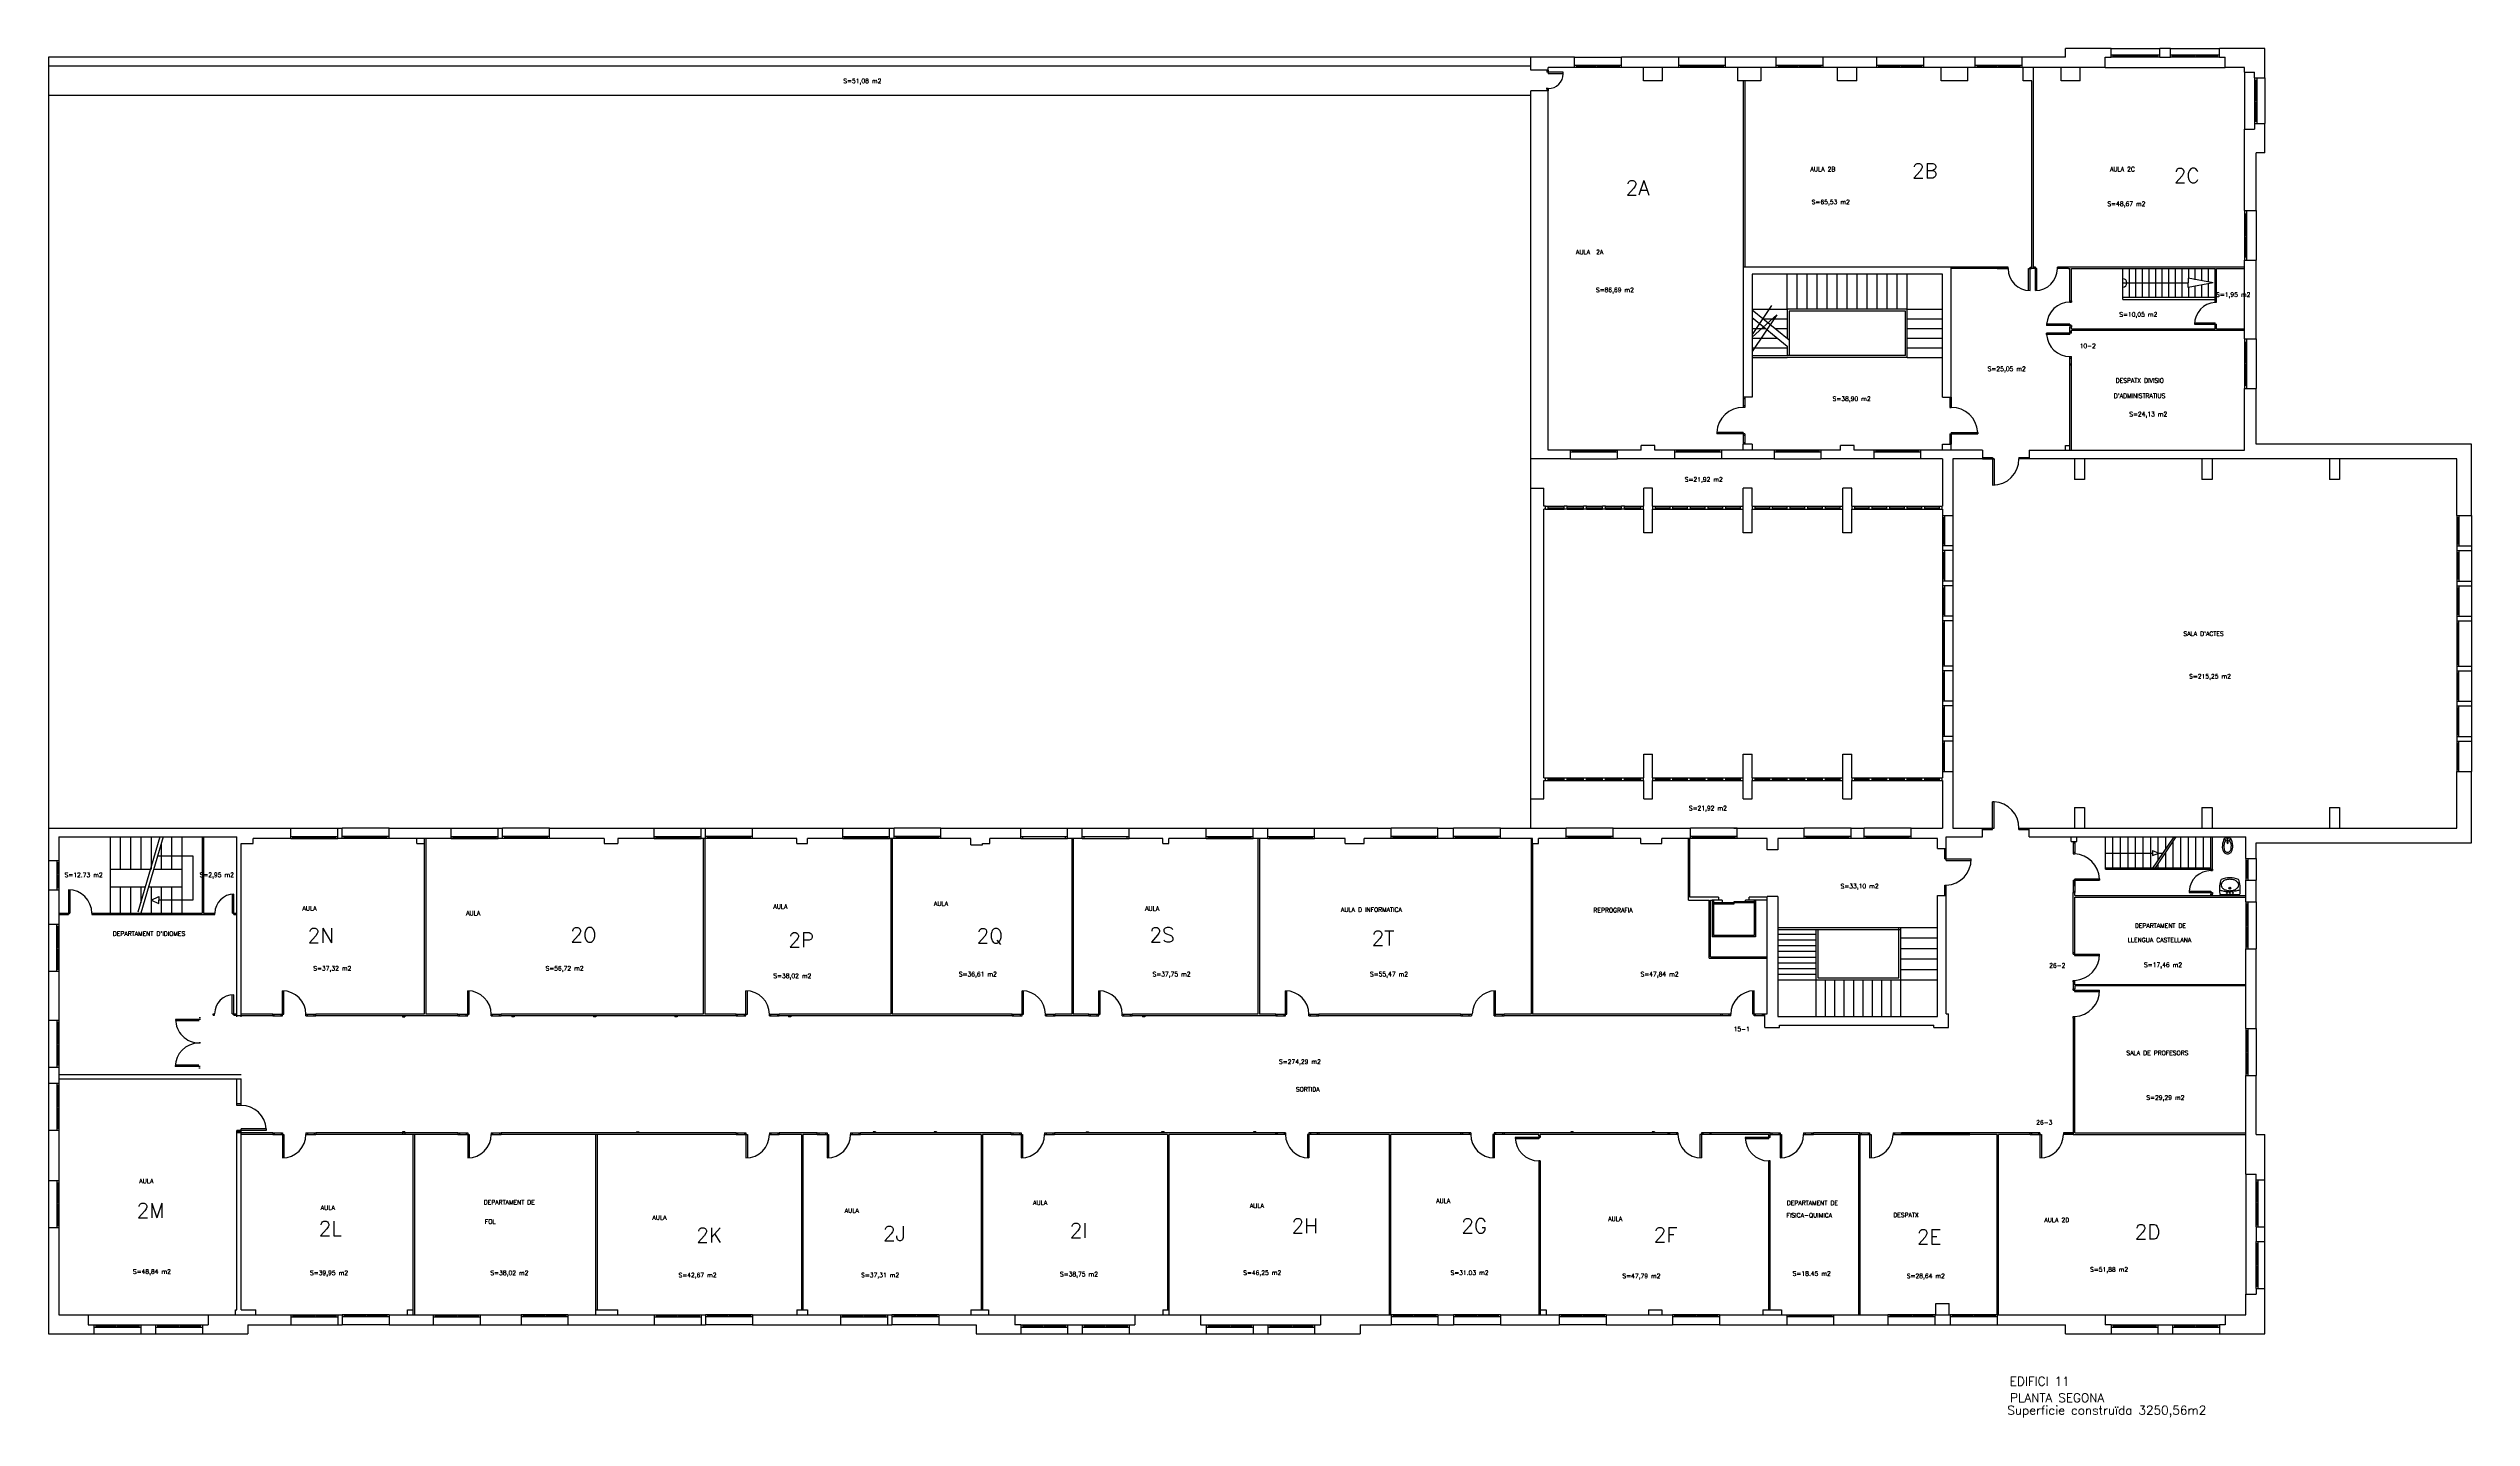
# Model space of a CAD drawing. Extents: x 188 to 272, y -39 to 198.
# Drawn here: x 188.2 to 270.8, y 88.2 to 134.9 of the extents above; entities that cross this region are included whole.
import ezdxf

# ---------------------------------------------------------------- set-up
doc = ezdxf.new("R2010")
doc.units = 0
doc.header["$MEASUREMENT"] = 0
doc.linetypes.add('CONTINUA', pattern=[0])
doc.layers.get('0').update_dxf_attribs({"linetype": 'CONTINUOUS'})
for name, color, linetype in [('ASCENSOR', 7, 'CONTINUOUS'), ('ESCA', 4, 'CONTINUOUS'), ('MURO', 1, 'CONTINUOUS'), ('PILA', 6, 'CONTINUOUS'), ('PUER', 5, 'CONTINUOUS'), ('SUP', 7, 'CONTINUOUS'), ('TABI', 3, 'CONTINUOUS'), ('TEXT', 7, 'CONTINUOUS'), ('VENT', 2, 'CONTINUOUS')]:
    doc.layers.add(name, color=color, linetype=linetype)
doc.layers.get('0').off()
doc.styles.add('SIMPLEX', font='simplex.shx')
doc.styles.add('SIMPLEX8', font='simplex.shx')

# ---------------------------------------------------------------- blocks, each defined once
blk = doc.blocks.new('SANLH075')
blk.add_line((0.334, 0), (-0.334, 0))
at = {"linetype": 'CONTINUA'}
for points in [[(-0.328, -0.15, -0.046871), (-0.208, -0.115, -0.04674), (0, -0.095, -0.04674)], [(0.328, -0.15, 0.046871), (0.208, -0.115, 0.04674), (0, -0.095, 0.04674)]]:
    blk.add_lwpolyline(points, format="xyb", dxfattribs=at)
blk.add_lwpolyline([(0.3, -0.323, 0.143515), (0.279, -0.254, 0.107177), (0.212, -0.186, 0.078184), (0.119, -0.145, 0.065457), (0, -0.129, 0.065457), (-0.119, -0.145, 0.078184), (-0.212, -0.186, 0.107177), (-0.279, -0.254, 0.143515), (-0.3, -0.323, 0.143515), (-0.279, -0.392, 0.107177), (-0.212, -0.46, 0.078184), (-0.119, -0.501, 0.065457), (0, -0.516, 0.065457), (0.119, -0.501, 0.078184), (0.212, -0.46, 0.107177), (0.279, -0.392, 0.143515)], format="xyb", close=True, dxfattribs=at)
for centre, radius in [((-0.1, -0.053), 0.015), ((0, -0.21), 0.0334), ((0, -0.21), 0.023), ((0, -0.053), 0.0175), ((0.1, -0.053), 0.015)]:
    blk.add_circle(centre, radius, dxfattribs=at)
for centre, radius, start, end in [((1.262, -0.181), 1.616, 174.52731, 181.78909), ((0.773, -0.196), 1.126, 181.78909, 194.08569), ((-0.302, -0.031), 0.0444, 135.47064, 174.52731), ((-0.264, -0.458), 0.0565, 192.43434, 236.22421), ((0, 0.131), 0.702, 245.07531, 294.92469), ((0.264, -0.458), 0.0565, 303.77579, 347.56566), ((-0.773, -0.196), 1.126, 345.91431, 358.21091), ((0.302, -0.031), 0.0444, 5.47269, 44.52936), ((-1.262, -0.181), 1.616, 358.21091, 5.47269)]:
    blk.add_arc(centre, radius, start, end, dxfattribs=at)
blk = doc.blocks.new('SANTA035')
for centre in [(-0.084, -0.059), (0.084, -0.059)]:
    blk.add_circle(centre, 0.015)
for centre, radius, start, end in [((-0.001, -0.366), 0.366, 89.80048, 103.032), ((0.001, -0.366), 0.366, 76.968, 90.19952), ((0.609, -0.314), 0.787, 161.26103, 180.14352), ((0.084, -0.319), 0.263, 179.31928, 223.26055), ((-0.071, -0.075), 0.0668, 100.73687, 168.17547), ((0.234, -0.284), 0.365, 156.22357, 194.69407), ((0.024, -0.347), 0.146, 191.53852, 235.0662), ((0.001, -0.377), 0.163, 228.56134, 269.67529), ((-0.058, -0.148), 0.0436, 85.74396, 165.10295), ((-0.003, -0.387), 0.098, 234.91691, 271.86239), ((0.004, -0.276), 0.181, 91.21284, 108.80638), ((0, -0.157), 0.025, 90, 270), ((0, -0.157), 0.025, 90, 270), ((0, -0.045), 0.015, 90, 270), ((0, -0.045), 0.015, 270, 90), ((-0.004, -0.276), 0.181, 71.19362, 88.78716), ((0, -0.157), 0.025, 270, 90), ((0, -0.157), 0.025, 270, 90), ((0.003, -0.387), 0.098, 268.13761, 305.08309), ((-0.001, -0.377), 0.163, 270.32471, 311.43866), ((0.058, -0.148), 0.0436, 14.89705, 94.25604), ((-0.024, -0.347), 0.146, 304.9338, 348.46148), ((0.071, -0.075), 0.0668, 11.82453, 79.26313), ((-0.234, -0.284), 0.365, 345.30593, 23.77643), ((-0.084, -0.319), 0.263, 316.73945, 0.68072), ((-0.609, -0.314), 0.787, 359.85648, 18.73897)]:
    blk.add_arc(centre, radius, start, end)

msp = doc.modelspace()

# ---------------------------------------------------------------- linework, layer by layer
at = {"layer": 'ASCENSOR'}
for p, q in [((245.251, 105.891), (244.911, 105.891)), ((244.911, 105.891), (244.911, 104.631)), ((244.961, 105.891), (244.961, 104.681)), ((245.251, 105.891), (245.251, 105.791)), ((246.341, 105.831), (245.651, 105.831)), ((245.651, 105.831), (245.651, 105.751)), ((246.391, 105.891), (246.051, 105.891)), ((246.051, 105.831), (246.051, 105.891)), ((246.341, 105.891), (246.341, 104.681)), ((246.391, 105.891), (246.391, 104.631)), ((246.341, 105.791), (244.961, 105.791)), ((245.651, 105.751), (244.961, 105.751)), ((246.391, 104.631), (244.911, 104.631)), ((246.341, 104.681), (244.961, 104.681))]:
    msp.add_line(p, q, dxfattribs=at)
at = {"layer": 'ESCA'}
for p, q in [((258.921, 126.383), (258.921, 127.433)), ((259.146, 126.453), (259.146, 127.433)), ((259.371, 126.453), (259.371, 127.433)), ((259.596, 126.453), (259.596, 127.433)), ((259.821, 126.453), (259.821, 127.433)), ((260.046, 126.453), (260.046, 127.433)), ((260.271, 126.453), (260.271, 127.433)), ((260.496, 126.453), (260.496, 127.433)), ((260.721, 126.453), (260.721, 127.433)), ((260.946, 126.453), (260.946, 127.433)), ((261.171, 127.097), (261.171, 127.433)), ((261.396, 127.055), (261.396, 127.433)), ((261.621, 127.014), (261.621, 127.433)), ((261.846, 126.972), (261.846, 127.433)), ((247.476, 126.043), (247.476, 127.243)), ((247.817, 126.043), (247.817, 127.243)), ((248.158, 126.043), (248.158, 127.243)), ((248.5, 126.043), (248.5, 127.243)), ((248.841, 126.043), (248.841, 127.243)), ((249.182, 126.043), (249.182, 127.243)), ((249.523, 126.043), (249.523, 127.243)), ((249.865, 126.043), (249.865, 127.243)), ((250.206, 126.043), (250.206, 127.243)), ((250.547, 126.043), (250.547, 127.243)), ((250.888, 126.043), (250.888, 127.243)), ((251.23, 126.043), (251.23, 127.243)), ((251.571, 126.043), (251.571, 127.243)), ((258.921, 126.943), (261.149, 126.943)), ((261.149, 127.101), (261.149, 126.943)), ((262.002, 126.943), (261.149, 127.101)), ((262.002, 126.943), (261.149, 126.784)), ((261.149, 126.784), (261.149, 126.943)), ((261.171, 126.453), (261.171, 126.788)), ((261.396, 126.453), (261.396, 126.83)), ((261.621, 126.453), (261.621, 126.872)), ((261.846, 126.453), (261.846, 126.914)), ((246.94, 126.172), (246.276, 125.188)), ((246.276, 126.043), (247.476, 126.043)), ((246.276, 126.023), (247.536, 124.999)), ((247.119, 125.853), (246.276, 124.606)), ((246.276, 125.089), (247.119, 125.853)), ((246.276, 125.766), (247.476, 124.79)), ((246.276, 125.715), (246.338, 125.715)), ((246.655, 125.715), (247.476, 125.715)), ((247.476, 126.043), (247.476, 125.048)), ((251.571, 126.043), (247.476, 126.043)), ((247.536, 125.983), (247.536, 124.463)), ((251.511, 125.983), (247.536, 125.983)), ((251.511, 124.463), (251.511, 125.983)), ((251.571, 126.043), (252.771, 126.043)), ((251.571, 124.403), (251.571, 126.043)), ((251.571, 125.715), (252.771, 125.715)), ((258.921, 126.453), (262.071, 126.453)), ((258.921, 126.383), (262.071, 126.383)), ((246.276, 125.387), (246.742, 125.387)), ((246.276, 125.059), (247.145, 125.059)), ((247.059, 125.387), (247.476, 125.387)), ((247.462, 125.059), (247.476, 125.059)), ((251.571, 125.387), (252.771, 125.387)), ((251.571, 125.059), (252.771, 125.059)), ((246.276, 124.731), (247.476, 124.731)), ((246.276, 124.463), (247.476, 124.463)), ((246.276, 124.403), (247.476, 124.403)), ((247.476, 124.79), (247.476, 124.463)), ((251.511, 124.463), (247.476, 124.463)), ((251.571, 124.403), (247.476, 124.403)), ((251.571, 124.731), (252.771, 124.731)), ((251.571, 124.403), (252.771, 124.403)), ((191.955, 108.043), (191.205, 105.471)), ((192.059, 108.043), (191.301, 105.443)), ((258.331, 106.943), (258.331, 108.043)), ((258.331, 107.493), (259.932, 107.493)), ((258.588, 106.993), (258.588, 108.043)), ((258.845, 106.993), (258.845, 108.043)), ((259.102, 106.993), (259.102, 108.043)), ((259.36, 106.993), (259.36, 108.043)), ((259.617, 106.993), (259.617, 108.043)), ((259.874, 106.993), (259.874, 108.043)), ((259.93, 106.943), (260.671, 108.043)), ((259.932, 107.575, -7), (259.932, 107.41, -7)), ((259.932, 107.575, -7), (260.149, 107.493)), ((259.932, 107.41, -7), (260.149, 107.493)), ((260.036, 106.993), (260.743, 108.043)), ((260.131, 107.5), (260.131, 108.043)), ((260.131, 107.235), (260.131, 107.486)), ((260.149, 107.493), (260.3, 107.493)), ((260.388, 107.623), (260.388, 108.043)), ((260.388, 106.993), (260.388, 107.516)), ((260.645, 108.005), (260.645, 108.043)), ((260.645, 106.993), (260.645, 107.898)), ((260.902, 106.993), (260.902, 108.043)), ((261.16, 106.993), (261.16, 108.043)), ((261.417, 106.993), (261.417, 108.043)), ((261.674, 106.993), (261.674, 108.043)), ((261.931, 106.993), (261.931, 108.043)), ((191.87, 107.393), (193.076, 107.393)), ((193.076, 107.393), (193.076, 105.89)), ((258.331, 106.993), (261.931, 106.993)), ((258.331, 106.943), (261.931, 106.943)), ((260.131, 106.993), (260.131, 107.134)), ((191.651, 105.89), (191.916, 106.01)), ((191.651, 105.89), (191.916, 105.77)), ((191.916, 106.01), (191.916, 105.89)), ((191.916, 105.77), (191.916, 105.89)), ((193.076, 105.89), (191.916, 105.89)), ((247.151, 104.953), (251.351, 104.953)), ((247.151, 104.883), (251.351, 104.883)), ((247.151, 104.725), (248.456, 104.725)), ((247.151, 104.531), (248.456, 104.531)), ((247.151, 104.336), (248.456, 104.336)), ((248.451, 104.883), (248.451, 103.168)), ((248.521, 104.883), (248.521, 103.238)), ((251.281, 103.238), (251.281, 104.953)), ((251.351, 104.953), (252.601, 104.953)), ((251.351, 103.168), (251.351, 104.953)), ((251.351, 104.596), (252.601, 104.596)), ((251.351, 104.239), (252.601, 104.239)), ((247.151, 104.141), (248.456, 104.141)), ((247.151, 103.947), (248.456, 103.947)), ((247.151, 103.752), (248.456, 103.752)), ((247.151, 103.557), (248.456, 103.557)), ((247.151, 103.363), (248.456, 103.363)), ((251.351, 103.882), (252.601, 103.882)), ((251.351, 103.525), (252.601, 103.525)), ((247.151, 103.168), (248.456, 103.168)), ((248.451, 103.168), (251.329, 103.168)), ((248.451, 103.168), (248.451, 101.918)), ((248.521, 103.238), (251.281, 103.238)), ((248.771, 103.168), (248.771, 101.918)), ((249.09, 103.168), (249.09, 101.918)), ((249.41, 103.168), (249.41, 101.918)), ((249.73, 103.168), (249.73, 101.918)), ((250.05, 103.168), (250.05, 101.918)), ((250.369, 103.168), (250.369, 101.918)), ((250.689, 103.168), (250.689, 101.918)), ((251.009, 103.168), (251.009, 101.918)), ((251.351, 103.168), (252.601, 103.168)), ((251.351, 101.918), (251.351, 103.168))]:
    msp.add_line(p, q, dxfattribs=at)
at = {"layer": 'ESCA', "color": 4}
for p, q in [((190.251, 108.043), (190.251, 105.443)), ((190.601, 108.043), (190.601, 106.943)), ((190.951, 108.043), (190.951, 106.943)), ((191.301, 108.043), (191.301, 106.943)), ((191.651, 108.043), (191.651, 106.943)), ((192.001, 107.843), (192.001, 106.943)), ((192.351, 108.043), (192.351, 106.943)), ((192.701, 108.043), (192.701, 105.443)), ((190.251, 106.943), (191.651, 106.943)), ((191.738, 106.943), (192.701, 106.943)), ((190.251, 106.343), (191.459, 106.343)), ((190.601, 106.343), (190.601, 105.443)), ((190.951, 106.343), (190.951, 105.443)), ((191.301, 106.343), (191.301, 105.8)), ((191.563, 106.343), (192.701, 106.343)), ((191.651, 106.343), (191.651, 105.443)), ((192.001, 106.343), (192.001, 105.443)), ((192.351, 106.343), (192.351, 105.443))]:
    msp.add_line(p, q, dxfattribs=at)
at = {"layer": 'ESCA'}
msp.add_arc((258.921, 126.943), 0.145, 270, 90, dxfattribs=at)
at = {"layer": 'MURO'}
for p, q in [((256.971, 134.643), (256.971, 134.943)), ((258.521, 134.943), (256.971, 134.943)), ((258.521, 134.643), (258.521, 134.943)), ((260.551, 134.943), (260.191, 134.943)), ((260.191, 134.643), (260.191, 134.943)), ((260.551, 134.643), (260.551, 134.943)), ((262.221, 134.643), (262.221, 134.943)), ((263.771, 134.943), (262.221, 134.943)), ((263.771, 133.943), (263.771, 134.943)), ((188.151, 134.643), (188.151, 107.243)), ((240.221, 134.643), (188.151, 134.643)), ((238.721, 134.343), (188.151, 134.343)), ((238.721, 134.203), (238.721, 134.643)), ((239.321, 134.203), (238.721, 134.203)), ((239.321, 134.203), (239.321, 134.293)), ((240.221, 134.293), (239.321, 134.293)), ((240.221, 134.293, -7), (240.221, 134.643, -7)), ((241.821, 134.293, -7), (241.821, 134.643, -7)), ((243.771, 134.643), (241.821, 134.643)), ((243.771, 134.293), (241.821, 134.293)), ((242.571, 133.843, -7), (242.571, 134.293, -7)), ((243.221, 133.843, -7), (243.221, 134.293, -7)), ((243.771, 134.293, -14), (243.771, 134.643, -14)), ((245.371, 134.293, -14), (245.371, 134.643, -14)), ((247.101, 134.643), (245.371, 134.643)), ((247.101, 134.293), (245.371, 134.293)), ((245.776, 134.293), (245.776, 133.843)), ((246.576, 134.293), (246.576, 133.843)), ((247.101, 134.293), (247.101, 134.643)), ((250.531, 134.643), (248.701, 134.643)), ((248.701, 134.293), (248.701, 134.643)), ((250.531, 134.293), (248.701, 134.293)), ((249.193, 133.843), (249.193, 134.293)), ((249.853, 133.843), (249.853, 134.293)), ((250.531, 134.293), (250.531, 134.643)), ((252.131, 134.293), (252.131, 134.643)), ((253.891, 134.643), (252.131, 134.643)), ((253.891, 134.643), (252.131, 134.643)), ((253.891, 134.293), (252.131, 134.293)), ((253.891, 134.293), (252.131, 134.293)), ((252.731, 133.843, -7), (252.731, 134.293, -7)), ((253.631, 133.843, -7), (253.631, 134.293, -7)), ((253.891, 134.293), (253.891, 134.643)), ((256.971, 134.643), (255.491, 134.643)), ((255.491, 134.293), (255.491, 134.643)), ((258.321, 134.293), (255.491, 134.293)), ((255.521, 133.843), (255.521, 134.293)), ((256.821, 133.843), (256.821, 134.293)), ((257.471, 133.843), (257.471, 134.293)), ((258.321, 134.293), (258.321, 134.643)), ((258.321, 134.643), (258.521, 134.643)), ((260.191, 134.643), (260.551, 134.643)), ((262.221, 134.643), (262.421, 134.643)), ((262.421, 134.293), (262.421, 134.643)), ((263.071, 134.293), (262.421, 134.293)), ((263.071, 134.133), (263.071, 134.293)), ((263.071, 134.133), (263.421, 134.133)), ((263.421, 133.943), (263.421, 134.133)), ((263.421, 133.943), (263.771, 133.943)), ((239.321, 133.503), (238.721, 133.503)), ((238.721, 108.343), (238.721, 133.503)), ((239.321, 121.243), (239.321, 133.503)), ((243.221, 133.843), (242.571, 133.843)), ((246.576, 133.843), (245.776, 133.843)), ((249.853, 133.843), (249.193, 133.843)), ((253.631, 133.843), (252.731, 133.843)), ((255.821, 133.843), (255.521, 133.843)), ((257.471, 133.843), (256.821, 133.843)), ((263.421, 132.383), (263.771, 132.383)), ((263.421, 132.383), (263.421, 132.193)), ((263.771, 131.383), (263.771, 132.383)), ((263.071, 132.193), (263.421, 132.193)), ((263.071, 129.413), (263.071, 132.193)), ((263.771, 131.383), (263.471, 131.383)), ((263.471, 129.413), (263.471, 131.383)), ((263.071, 129.413), (263.471, 129.413)), ((253.071, 127.483), (245.976, 127.483)), ((245.976, 127.483), (245.976, 123.043)), ((253.071, 123.043), (253.071, 127.483)), ((263.071, 127.723), (263.471, 127.723)), ((263.071, 125.033), (263.071, 127.723)), ((263.471, 125.033), (263.471, 127.723)), ((246.276, 127.243), (246.276, 123.043)), ((252.771, 127.243), (246.276, 127.243)), ((252.771, 123.043), (252.771, 127.243)), ((263.071, 125.033, -7), (263.471, 125.033, -7)), ((263.071, 121.243), (263.071, 123.343)), ((263.071, 123.343, -7), (263.471, 123.343, -7)), ((263.471, 121.443), (263.471, 123.343)), ((246.276, 123.043), (245.976, 123.043)), ((252.771, 123.043), (253.071, 123.043)), ((240.073, 120.943), (238.721, 120.943)), ((240.073, 121.243), (239.321, 121.243)), ((240.073, 121.243), (240.073, 120.943)), ((242.496, 121.243), (241.673, 121.243)), ((241.673, 121.243), (241.673, 120.943)), ((243.626, 120.943), (241.673, 120.943)), ((242.956, 121.393), (242.496, 121.393)), ((242.496, 121.243), (242.496, 121.393)), ((242.956, 121.243), (242.956, 121.393)), ((243.626, 121.243), (242.956, 121.243)), ((243.626, 121.243), (243.626, 120.943)), ((245.226, 121.243), (245.226, 120.943)), ((247.026, 121.243), (245.226, 121.243)), ((247.026, 120.943), (245.226, 120.943)), ((246.276, 121.443), (245.976, 121.443)), ((245.976, 121.243), (245.976, 121.443)), ((246.276, 121.443), (246.276, 121.243)), ((247.026, 121.243), (247.026, 120.943)), ((249.296, 121.243), (248.626, 121.243)), ((248.626, 121.243), (248.626, 120.943)), ((250.423, 120.943), (248.626, 120.943)), ((249.756, 121.393), (249.296, 121.393)), ((249.296, 121.243), (249.296, 121.393)), ((249.756, 121.243), (249.756, 121.393)), ((250.423, 121.243), (249.756, 121.243)), ((250.423, 121.243), (250.423, 120.943)), ((252.023, 121.243), (252.023, 120.943)), ((254.131, 121.243), (252.023, 121.243)), ((252.771, 120.943), (252.023, 120.943)), ((252.771, 121.443), (253.071, 121.443)), ((252.771, 121.243), (252.771, 121.443)), ((252.771, 120.943), (252.771, 119.323)), ((253.071, 121.363), (253.071, 121.443)), ((253.071, 121.243), (253.071, 121.443)), ((254.131, 120.943), (253.121, 120.943)), ((253.121, 120.943), (253.121, 119.013)), ((254.131, 121.243), (254.131, 120.943)), ((255.731, 121.243), (263.071, 121.243)), ((255.731, 121.243), (255.731, 120.943)), ((270.321, 120.943), (255.731, 120.943)), ((256.971, 121.244), (256.971, 121.393)), ((256.971, 121.393), (257.121, 121.393)), ((257.271, 120.943), (257.271, 120.243)), ((257.621, 120.943), (257.621, 120.243)), ((261.621, 120.943), (261.621, 120.243)), ((261.971, 120.943), (261.971, 120.243)), ((270.821, 121.443), (263.471, 121.443)), ((265.971, 120.943), (265.971, 120.243)), ((266.321, 120.943), (266.321, 120.243)), ((267.151, 121.443), (266.841, 121.443)), ((267.441, 121.443), (267.301, 121.443)), ((270.321, 119.013), (270.321, 120.943)), ((270.821, 119.013), (270.821, 121.443)), ((238.721, 119.943), (239.171, 119.943)), ((239.171, 119.323), (239.171, 119.943)), ((242.576, 119.323), (242.576, 119.943)), ((242.876, 119.943), (242.576, 119.943)), ((242.876, 119.323), (242.876, 119.943)), ((245.976, 119.323), (245.976, 119.943)), ((246.276, 119.943), (245.976, 119.943)), ((246.276, 119.323), (246.276, 119.943)), ((249.376, 119.323), (249.376, 119.943)), ((249.676, 119.943), (249.376, 119.943)), ((249.676, 119.323), (249.676, 119.943)), ((257.621, 120.243), (257.271, 120.243)), ((261.971, 120.243), (261.621, 120.243)), ((266.321, 120.243), (265.971, 120.243)), ((239.171, 110.063), (239.171, 119.223)), ((239.226, 119.223), (239.226, 119.323)), ((242.576, 118.423), (242.576, 119.223)), ((242.886, 119.323), (242.876, 119.323)), ((242.876, 118.423), (242.876, 119.223)), ((242.886, 119.223), (242.876, 119.223)), ((245.976, 119.323), (245.966, 119.323)), ((245.976, 119.223), (245.966, 119.223)), ((245.976, 118.423), (245.976, 119.223)), ((246.286, 119.323), (246.276, 119.323)), ((246.276, 118.423), (246.276, 119.223)), ((246.286, 119.223), (246.276, 119.223)), ((249.376, 119.323), (249.366, 119.323)), ((249.376, 119.223), (249.366, 119.223)), ((249.376, 118.423), (249.376, 119.223)), ((249.686, 119.323), (249.676, 119.323)), ((249.676, 118.423), (249.676, 119.223)), ((249.686, 119.223), (249.676, 119.223)), ((252.771, 119.323), (252.756, 119.323)), ((252.771, 119.223), (252.756, 119.223)), ((252.771, 119.223), (252.771, 119.013)), ((252.771, 119.223), (252.771, 119.013)), ((242.876, 118.423), (242.576, 118.423)), ((246.276, 118.423), (245.976, 118.423)), ((249.676, 118.423), (249.376, 118.423)), ((252.771, 119.013), (253.121, 119.013)), ((270.321, 119.013), (270.821, 119.013)), ((253.121, 117.973), (252.771, 117.973)), ((252.771, 117.973), (252.771, 117.813)), ((253.121, 117.813), (252.771, 117.813)), ((253.121, 117.973), (253.121, 117.813)), ((270.321, 117.973), (270.821, 117.973)), ((270.321, 117.973), (270.321, 117.813)), ((270.321, 117.813), (270.821, 117.813)), ((270.821, 117.973), (270.821, 117.813)), ((253.121, 116.773), (252.771, 116.773)), ((252.771, 116.773), (252.771, 116.613)), ((253.121, 116.613), (252.771, 116.613)), ((253.121, 116.773), (253.121, 116.613)), ((270.321, 116.773), (270.821, 116.773)), ((270.321, 116.773), (270.321, 116.613)), ((270.321, 116.613), (270.821, 116.613)), ((270.821, 116.773), (270.821, 116.613)), ((253.121, 115.573), (252.771, 115.573)), ((252.771, 115.573), (252.771, 115.413)), ((253.121, 115.413), (252.771, 115.413)), ((253.121, 115.573), (253.121, 115.413)), ((270.321, 115.573), (270.821, 115.573)), ((270.321, 115.573), (270.321, 115.413)), ((270.321, 115.413), (270.821, 115.413)), ((270.821, 115.573), (270.821, 115.413)), ((253.121, 113.873), (252.771, 113.873)), ((252.771, 113.873), (252.771, 113.713)), ((253.121, 113.713), (252.771, 113.713)), ((253.121, 113.873), (253.121, 113.713)), ((270.321, 113.873), (270.821, 113.873)), ((270.321, 113.873), (270.321, 113.713)), ((270.321, 113.713), (270.821, 113.713)), ((270.821, 113.873), (270.821, 113.713)), ((253.121, 112.673), (252.771, 112.673)), ((252.771, 112.673), (252.771, 112.513)), ((253.121, 112.513), (252.771, 112.513)), ((253.121, 112.673), (253.121, 112.513)), ((270.321, 112.673), (270.821, 112.673)), ((270.321, 112.673), (270.321, 112.513)), ((270.321, 112.513), (270.821, 112.513)), ((270.821, 112.673), (270.821, 112.513)), ((242.576, 110.063), (242.576, 110.863)), ((242.576, 110.863), (242.876, 110.863)), ((242.876, 110.063), (242.876, 110.863)), ((245.976, 110.063), (245.976, 110.863)), ((245.976, 110.863), (246.276, 110.863)), ((246.276, 110.063), (246.276, 110.863)), ((249.376, 110.063), (249.376, 110.863)), ((249.376, 110.863), (249.676, 110.863)), ((249.676, 110.063), (249.676, 110.863)), ((253.121, 111.473), (252.771, 111.473)), ((252.771, 111.473), (252.771, 111.313)), ((253.121, 111.313), (252.771, 111.313)), ((253.121, 111.473), (253.121, 111.313)), ((270.321, 111.473), (270.821, 111.473)), ((270.321, 111.473), (270.321, 111.313)), ((270.321, 111.313), (270.821, 111.313)), ((270.821, 111.473), (270.821, 111.313)), ((239.171, 110.063), (239.226, 110.063)), ((239.171, 109.343), (239.171, 109.963)), ((239.171, 109.963), (239.226, 109.963)), ((242.566, 110.063), (242.576, 110.063)), ((242.566, 109.963), (242.576, 109.963)), ((242.576, 109.343), (242.576, 109.963)), ((242.876, 110.063), (242.886, 110.063)), ((242.876, 109.963), (242.886, 109.963)), ((242.876, 109.343), (242.876, 109.963)), ((245.966, 110.063), (245.976, 110.063)), ((245.966, 109.963), (245.976, 109.963)), ((245.976, 109.343), (245.976, 109.963)), ((246.276, 110.063), (246.286, 110.063)), ((246.276, 109.963), (246.286, 109.963)), ((246.276, 109.343), (246.276, 109.963)), ((249.366, 110.063), (249.376, 110.063)), ((249.366, 109.963), (249.376, 109.963)), ((249.376, 109.343), (249.376, 109.963)), ((249.676, 110.063), (249.686, 110.063)), ((249.676, 109.963), (249.686, 109.963)), ((249.676, 109.343), (249.676, 109.963)), ((252.756, 110.063), (252.771, 110.063)), ((252.756, 109.963), (252.771, 109.963)), ((252.771, 110.273), (253.121, 110.273)), ((252.771, 110.273), (252.771, 110.063)), ((252.771, 109.963), (252.771, 108.343)), ((253.121, 110.273), (253.121, 108.343)), ((270.321, 108.343), (270.321, 110.273)), ((270.321, 110.273), (270.821, 110.273)), ((270.821, 107.843), (270.821, 110.273)), ((238.721, 109.343), (239.171, 109.343)), ((242.576, 109.343), (242.876, 109.343)), ((245.976, 109.343), (246.276, 109.343)), ((249.376, 109.343), (249.676, 109.343)), ((188.151, 108.343), (196.421, 108.343)), ((196.421, 107.991), (196.421, 108.343)), ((198.021, 107.991), (198.021, 108.343)), ((198.021, 108.343), (198.171, 108.343)), ((198.171, 107.991), (198.171, 108.343)), ((199.771, 107.991), (199.771, 108.343)), ((199.771, 108.343), (201.896, 108.343)), ((201.896, 107.991), (201.896, 108.343)), ((203.496, 107.991), (203.496, 108.343)), ((203.496, 108.343), (203.646, 108.343)), ((203.646, 107.991), (203.646, 108.343)), ((205.246, 107.991), (205.246, 108.343)), ((205.246, 108.343), (208.821, 108.343)), ((208.821, 107.991), (208.821, 108.343)), ((210.421, 107.991), (210.421, 108.343)), ((210.421, 108.343), (210.571, 108.343)), ((210.571, 107.991), (210.571, 108.343)), ((212.171, 107.991), (212.171, 108.343)), ((212.171, 108.343), (215.251, 108.343)), ((215.251, 107.991), (215.251, 108.343)), ((216.851, 107.991), (216.851, 108.343)), ((216.851, 108.343), (217.001, 108.343)), ((217.001, 107.991), (217.001, 108.343)), ((218.601, 107.991), (218.601, 108.343)), ((218.601, 108.343), (221.321, 108.343)), ((221.321, 107.991), (221.321, 108.343)), ((222.921, 107.991), (222.921, 108.343)), ((222.921, 108.343), (223.421, 108.343)), ((223.421, 107.991), (223.421, 108.343)), ((225.021, 107.991), (225.021, 108.343)), ((225.021, 108.343), (227.651, 108.343)), ((227.651, 107.991), (227.651, 108.343)), ((229.251, 107.991), (229.251, 108.343)), ((229.251, 108.343), (229.751, 108.343)), ((229.751, 107.991), (229.751, 108.343)), ((231.351, 107.991), (231.351, 108.343)), ((231.351, 108.343), (233.956, 108.343)), ((233.956, 107.991), (233.956, 108.343)), ((235.556, 107.991), (235.556, 108.343)), ((235.556, 108.343), (236.086, 108.343)), ((236.086, 107.991), (236.086, 108.343)), ((237.686, 107.991), (237.686, 108.343)), ((237.686, 108.343), (239.933, 108.343)), ((239.933, 107.991, 0.002), (239.933, 108.343, 0.002)), ((241.533, 107.991, 0.002), (241.533, 108.343, 0.002)), ((241.533, 108.343), (244.171, 108.343)), ((244.171, 107.991), (244.171, 108.343)), ((245.653, 108.343), (248.051, 108.343)), ((245.771, 107.991), (245.771, 108.343)), ((248.051, 107.991), (248.051, 108.343)), ((249.651, 107.991), (249.651, 108.343)), ((249.651, 108.343), (250.101, 108.343)), ((250.101, 107.991), (250.101, 108.343)), ((251.701, 107.991), (251.701, 108.343)), ((251.701, 108.343), (252.771, 108.343)), ((253.121, 108.343), (254.131, 108.343)), ((254.131, 108.043), (254.131, 108.343)), ((255.731, 108.343), (270.321, 108.343)), ((255.731, 108.043), (255.731, 108.343)), ((257.271, 109.043), (257.271, 108.343)), ((257.271, 109.043), (257.621, 109.043)), ((257.621, 109.043), (257.621, 108.343)), ((261.621, 109.043), (261.971, 109.043)), ((261.621, 109.043), (261.621, 108.343)), ((261.971, 109.043), (261.971, 108.343)), ((265.971, 109.043), (266.321, 109.043)), ((265.971, 109.043), (265.971, 108.343)), ((266.321, 109.043), (266.321, 108.343)), ((188.501, 108.043), (188.501, 107.243)), ((188.501, 108.043), (194.581, 108.043)), ((194.731, 107.821), (195.131, 107.821)), ((195.131, 107.821), (195.131, 107.991)), ((196.421, 107.991), (195.131, 107.991)), ((198.171, 107.991), (198.021, 107.991)), ((201.966, 107.991), (199.771, 107.991)), ((200.721, 107.821), (200.721, 107.991)), ((200.721, 107.821), (200.971, 107.821)), ((203.716, 107.991), (203.426, 107.991)), ((207.108, 107.991), (205.176, 107.991)), ((207.108, 107.991), (207.108, 107.821)), ((207.108, 107.821), (207.578, 107.821)), ((207.578, 107.991), (207.578, 107.821)), ((208.891, 107.991), (207.578, 107.991)), ((210.641, 107.991), (210.351, 107.991)), ((213.681, 107.991), (212.101, 107.991)), ((213.681, 107.821), (213.681, 107.991)), ((213.681, 107.821), (214.051, 107.821)), ((214.051, 107.821), (214.051, 107.991)), ((215.321, 107.991), (214.051, 107.991)), ((217.071, 107.991), (216.781, 107.991)), ((219.621, 107.991), (218.531, 107.991)), ((219.621, 107.771), (219.621, 107.991)), ((219.621, 107.771), (220.021, 107.771)), ((220.021, 107.771), (220.021, 107.821)), ((220.021, 107.821), (220.271, 107.821)), ((220.271, 107.821), (220.271, 107.991)), ((221.321, 107.991), (220.271, 107.991)), ((223.421, 107.991), (222.921, 107.991)), ((226.171, 107.991), (225.021, 107.991)), ((226.171, 107.821), (226.171, 107.991)), ((226.171, 107.821), (226.381, 107.821)), ((226.381, 107.821), (226.381, 107.991)), ((227.651, 107.991), (226.381, 107.991)), ((229.751, 107.991), (229.251, 107.991)), ((232.391, 107.991), (231.351, 107.991)), ((232.391, 107.821), (232.391, 107.991)), ((232.391, 107.821), (233.041, 107.821)), ((233.041, 107.821), (233.041, 107.991)), ((233.956, 107.991), (233.041, 107.991)), ((236.086, 107.991), (235.556, 107.991)), ((238.783, 107.991), (237.686, 107.991)), ((238.783, 107.821), (238.783, 107.991)), ((238.783, 107.821), (238.983, 107.821)), ((238.983, 107.821), (238.983, 107.991)), ((239.933, 107.991), (238.983, 107.991)), ((242.483, 107.991), (241.533, 107.991)), ((242.483, 107.991), (242.483, 107.991)), ((242.483, 107.821), (242.483, 107.991)), ((242.483, 107.821), (243.196, 107.821)), ((243.196, 107.821), (243.196, 107.991)), ((244.171, 107.991), (243.196, 107.991)), ((246.791, 107.991), (245.653, 107.991)), ((246.791, 107.601), (246.791, 107.991)), ((247.151, 107.601), (246.791, 107.601)), ((247.151, 107.991), (247.151, 107.601)), ((248.051, 107.991), (247.151, 107.991)), ((250.101, 107.991), (249.651, 107.991)), ((252.601, 107.991), (251.701, 107.991)), ((252.601, 107.643), (252.601, 107.991)), ((252.601, 107.643), (252.901, 107.643)), ((252.901, 107.643), (252.901, 108.043)), ((252.901, 108.043), (254.131, 108.043)), ((255.731, 108.043), (263.121, 108.043)), ((257.156, 107.893), (257.156, 108.043)), ((257.156, 107.893), (257.356, 107.893)), ((257.356, 107.893), (257.356, 108.043)), ((263.121, 107.313), (263.121, 108.043)), ((263.471, 107.843), (270.821, 107.843)), ((263.471, 107.313), (263.471, 107.843)), ((188.151, 107.243), (188.501, 107.243)), ((263.121, 107.313), (263.471, 107.313)), ((188.151, 106.243), (188.501, 106.243)), ((188.151, 106.243), (188.151, 105.066)), ((188.501, 106.243), (188.501, 105.066)), ((246.791, 102.013), (246.791, 106.011)), ((247.151, 106.011), (246.791, 106.011)), ((247.151, 106.011), (247.151, 101.918)), ((252.601, 106.043), (252.901, 106.043)), ((252.601, 101.918), (252.601, 106.043)), ((252.901, 102.013), (252.901, 106.043)), ((263.121, 106.573), (263.471, 106.573)), ((263.121, 105.828), (263.121, 106.573)), ((263.121, 105.828), (263.471, 105.828)), ((263.471, 105.828), (263.471, 106.573)), ((188.151, 105.066), (188.501, 105.066)), ((263.121, 104.228), (263.471, 104.228)), ((263.121, 101.508), (263.121, 104.228)), ((263.471, 101.508), (263.471, 104.228)), ((188.151, 103.466), (188.501, 103.466)), ((188.151, 103.466), (188.151, 101.793)), ((188.501, 103.466), (188.501, 101.793)), ((188.151, 101.793), (188.501, 101.793)), ((246.711, 102.013), (246.791, 102.013)), ((246.711, 101.543), (246.711, 102.013)), ((247.151, 101.918), (252.601, 101.918)), ((252.901, 102.013), (252.981, 102.013)), ((252.981, 101.543), (252.981, 102.013)), ((246.711, 101.543), (247.211, 101.543)), ((247.211, 101.623), (252.481, 101.623)), ((247.211, 101.543), (247.211, 101.623)), ((252.481, 101.543), (252.481, 101.623)), ((252.481, 101.543), (252.981, 101.543)), ((263.121, 101.508), (263.471, 101.508)), ((188.151, 100.193), (188.501, 100.193)), ((188.151, 100.193), (188.151, 99.643)), ((188.501, 100.193), (188.501, 99.643)), ((188.151, 99.643), (188.501, 99.643)), ((263.121, 99.908), (263.471, 99.908)), ((263.121, 96.543), (263.121, 99.908)), ((263.471, 97.893), (263.471, 99.908)), ((188.151, 98.043), (188.501, 98.043)), ((188.151, 98.043), (188.151, 96.318)), ((188.501, 98.043), (188.501, 96.318)), ((263.471, 97.893), (263.771, 97.893)), ((263.771, 96.343), (263.771, 97.893)), ((188.151, 96.318), (188.501, 96.318)), ((263.121, 96.543), (263.471, 96.543)), ((263.471, 96.343), (263.471, 96.543)), ((263.471, 96.343), (263.771, 96.343)), ((188.151, 94.718), (188.501, 94.718)), ((188.151, 94.718), (188.151, 91.093)), ((188.501, 94.718), (188.501, 91.743)), ((263.471, 94.743), (263.771, 94.743)), ((263.471, 94.743), (263.471, 94.243)), ((263.771, 94.243), (263.771, 94.743)), ((263.471, 94.243), (263.771, 94.243)), ((263.471, 92.643), (263.771, 92.643)), ((263.471, 92.643), (263.471, 92.443)), ((263.771, 91.093), (263.771, 92.643)), ((200.397, 91.913), (200.597, 91.913)), ((200.397, 91.743), (200.397, 91.913)), ((206.828, 91.913), (207.578, 91.913)), ((207.578, 91.743), (207.578, 91.913)), ((213.681, 91.913), (214.051, 91.913)), ((213.681, 91.913), (213.681, 91.743)), ((214.051, 91.913), (214.051, 91.743)), ((219.621, 91.913), (220.221, 91.913)), ((219.621, 91.913), (219.621, 91.743)), ((220.221, 91.913), (220.221, 91.743)), ((226.171, 91.913), (226.381, 91.913)), ((226.171, 91.913), (226.171, 91.743)), ((239.046, 91.913), (239.246, 91.913)), ((239.246, 91.913), (239.246, 91.743)), ((242.746, 91.913), (243.196, 91.913)), ((242.746, 91.913), (242.746, 91.743)), ((243.196, 91.913), (243.196, 91.743)), ((246.641, 91.913), (247.281, 91.913)), ((246.641, 91.913), (246.641, 91.743)), ((247.281, 91.913), (247.281, 91.743)), ((252.546, 91.743), (252.546, 92.123)), ((252.546, 92.123), (252.996, 92.123)), ((252.996, 91.743), (252.996, 92.123)), ((263.121, 92.443), (263.471, 92.443)), ((263.121, 91.743), (263.121, 92.443)), ((188.151, 91.093), (189.701, 91.093)), ((188.501, 91.743), (189.501, 91.743)), ((189.501, 91.743), (189.501, 91.393)), ((189.501, 91.393), (189.701, 91.393)), ((189.701, 91.393), (189.701, 91.093)), ((191.301, 91.393), (191.301, 91.093)), ((191.301, 91.393), (191.301, 91.093)), ((191.301, 91.393), (191.801, 91.393)), ((191.301, 91.093), (191.801, 91.093)), ((191.801, 91.393), (191.801, 91.093)), ((193.401, 91.393), (193.401, 91.093)), ((193.401, 91.393), (193.601, 91.393)), ((193.401, 91.093), (194.951, 91.093)), ((193.601, 91.743), (193.601, 91.393)), ((193.601, 91.743), (196.421, 91.743)), ((194.951, 91.393), (196.421, 91.393)), ((194.951, 91.393), (194.951, 91.093)), ((196.421, 91.743), (196.421, 91.393)), ((198.021, 91.743), (198.021, 91.393)), ((198.021, 91.743), (198.171, 91.743)), ((198.021, 91.393), (198.171, 91.393)), ((198.171, 91.743), (198.171, 91.393)), ((199.771, 91.743), (199.771, 91.393)), ((199.771, 91.743), (201.276, 91.743)), ((199.771, 91.393), (201.276, 91.393)), ((201.276, 91.743), (201.276, 91.393)), ((202.876, 91.743), (202.876, 91.393)), ((202.876, 91.743), (204.276, 91.743)), ((202.876, 91.393), (204.276, 91.393)), ((204.276, 91.743), (204.276, 91.393)), ((205.876, 91.743), (205.876, 91.393)), ((205.876, 91.743), (208.821, 91.743)), ((205.876, 91.393), (208.821, 91.393)), ((208.821, 91.743), (208.821, 91.393)), ((210.421, 91.743), (210.421, 91.393)), ((210.421, 91.743), (210.571, 91.743)), ((210.421, 91.393), (210.571, 91.393)), ((210.571, 91.743), (210.571, 91.393)), ((212.171, 91.743), (212.171, 91.393)), ((212.171, 91.743), (215.176, 91.743)), ((212.171, 91.393), (215.176, 91.393)), ((215.176, 91.743, -7), (215.176, 91.393, -7)), ((216.776, 91.743, -7), (216.776, 91.393, -7)), ((216.776, 91.743), (216.926, 91.743)), ((216.776, 91.393), (216.926, 91.393)), ((216.926, 91.743, -7), (216.926, 91.393, -7)), ((218.526, 91.743, -7), (218.526, 91.393, -7)), ((218.526, 91.743), (221.121, 91.743)), ((218.526, 91.393), (219.801, 91.393)), ((219.801, 91.393), (219.801, 91.093)), ((219.801, 91.093), (221.321, 91.093)), ((221.121, 91.743), (221.121, 91.393)), ((221.321, 91.393), (221.121, 91.393)), ((221.321, 91.393), (221.321, 91.093)), ((222.921, 91.393), (222.921, 91.093)), ((222.921, 91.393), (223.421, 91.393)), ((222.921, 91.093), (223.421, 91.093)), ((223.421, 91.393), (223.421, 91.093)), ((225.021, 91.393), (225.021, 91.093)), ((225.021, 91.393), (225.221, 91.393)), ((225.021, 91.093), (227.651, 91.093)), ((225.221, 91.743), (225.221, 91.393)), ((225.221, 91.743), (227.451, 91.743)), ((227.451, 91.743), (227.451, 91.393)), ((227.451, 91.393), (227.651, 91.393)), ((227.651, 91.393), (227.651, 91.093)), ((229.251, 91.393), (229.251, 91.093)), ((229.251, 91.393), (229.751, 91.393)), ((229.251, 91.093), (229.751, 91.093)), ((229.751, 91.393), (229.751, 91.093)), ((231.351, 91.393), (231.351, 91.093)), ((231.351, 91.393), (231.551, 91.393)), ((231.351, 91.093), (232.901, 91.093)), ((231.551, 91.743), (231.551, 91.393)), ((231.551, 91.743), (233.956, 91.743)), ((232.901, 91.393), (232.901, 91.093)), ((232.901, 91.393), (233.956, 91.393)), ((233.956, 91.743), (233.956, 91.393)), ((235.556, 91.743), (235.556, 91.393)), ((235.556, 91.743), (236.086, 91.743)), ((235.556, 91.393), (236.086, 91.393)), ((236.086, 91.743), (236.086, 91.393)), ((237.686, 91.743), (237.686, 91.393)), ((237.686, 91.743), (239.696, 91.743)), ((237.686, 91.393), (239.696, 91.393)), ((239.696, 91.743), (239.696, 91.393)), ((241.296, 91.743), (241.296, 91.393)), ((241.296, 91.743), (243.561, 91.743)), ((241.296, 91.393), (243.561, 91.393)), ((243.561, 91.743, -7), (243.561, 91.393, -7)), ((245.161, 91.743, -7), (245.161, 91.393, -7)), ((245.161, 91.743), (247.456, 91.743)), ((245.161, 91.393), (247.456, 91.393)), ((247.456, 91.743), (247.456, 91.393)), ((249.056, 91.743), (249.056, 91.393)), ((249.056, 91.743), (250.906, 91.743)), ((249.056, 91.393), (250.906, 91.393)), ((250.906, 91.743), (250.906, 91.393)), ((252.506, 91.743), (252.506, 91.393)), ((252.506, 91.743), (253.036, 91.743)), ((252.506, 91.393), (253.036, 91.393)), ((253.036, 91.743), (253.036, 91.393)), ((254.636, 91.743), (254.636, 91.393)), ((254.636, 91.743), (258.321, 91.743)), ((254.636, 91.393), (256.971, 91.393)), ((256.971, 91.093), (256.971, 91.393)), ((256.971, 91.093), (258.521, 91.093)), ((258.321, 91.743), (258.321, 91.393)), ((258.521, 91.393), (258.321, 91.393)), ((258.521, 91.393), (258.521, 91.093)), ((260.121, 91.393), (260.121, 91.093)), ((260.121, 91.093), (260.621, 91.093)), ((260.621, 91.393), (260.621, 91.093)), ((262.221, 91.393), (262.221, 91.093)), ((262.421, 91.393), (262.221, 91.393)), ((262.221, 91.093), (263.771, 91.093)), ((262.421, 91.743), (262.421, 91.393)), ((262.421, 91.743), (263.121, 91.743))]:
    msp.add_line(p, q, dxfattribs=at)
at = {"layer": 'MURO', "color": 7}
msp.add_line((238.721, 133.333), (188.151, 133.333), dxfattribs=at)
at = {"layer": 'MURO', "color": 1}
for p, q in [((239.226, 119.323), (239.171, 119.323)), ((239.226, 119.223), (239.171, 119.223)), ((242.576, 119.323), (242.566, 119.323)), ((242.566, 119.223), (242.566, 119.323)), ((242.576, 119.223), (242.566, 119.223)), ((242.886, 119.223), (242.886, 119.323)), ((245.966, 119.223), (245.966, 119.323)), ((246.286, 119.223), (246.286, 119.323)), ((249.366, 119.223), (249.366, 119.323)), ((249.686, 119.223), (249.686, 119.323)), ((252.756, 119.223), (252.756, 119.323)), ((239.226, 109.963), (239.226, 110.063)), ((242.566, 109.963), (242.566, 110.063)), ((242.886, 109.963), (242.886, 110.063)), ((245.966, 109.963), (245.966, 110.063)), ((246.286, 109.963), (246.286, 110.063)), ((249.366, 109.963), (249.366, 110.063)), ((249.686, 109.963), (249.686, 110.063)), ((252.756, 109.963), (252.756, 110.063))]:
    msp.add_line(p, q, dxfattribs=at)
at = {"layer": 'PILA'}
for p, q in [((200.231, 101.943), (200.231, 101.903)), ((200.231, 101.903), (200.311, 101.903)), ((200.311, 101.943), (200.311, 101.903)), ((203.961, 101.943), (203.961, 101.903)), ((204.041, 101.903), (203.961, 101.903)), ((204.041, 101.943), (204.041, 101.903)), ((206.741, 101.943), (206.741, 101.903)), ((206.821, 101.903), (206.741, 101.903)), ((206.821, 101.943), (206.821, 101.903)), ((209.521, 101.943), (209.521, 101.903)), ((209.601, 101.903), (209.521, 101.903)), ((209.601, 101.943), (209.601, 101.903)), ((213.401, 101.943), (213.401, 101.903)), ((213.481, 101.903), (213.401, 101.903)), ((213.481, 101.943), (213.481, 101.903)), ((225.481, 101.943), (225.481, 101.903)), ((225.561, 101.903), (225.481, 101.903)), ((225.561, 101.943), (225.561, 101.903)), ((200.231, 97.983), (200.231, 97.893)), ((200.311, 97.983), (200.311, 97.893)), ((208.211, 97.983), (208.211, 97.943)), ((208.211, 97.983), (208.291, 97.983)), ((208.291, 97.983), (208.291, 97.943)), ((216.371, 97.983), (216.291, 97.983)), ((216.291, 97.983), (216.291, 97.943)), ((216.371, 97.983), (216.371, 97.943)), ((218.451, 97.983), (218.371, 97.983)), ((218.371, 97.983), (218.371, 97.943)), ((218.451, 97.983), (218.451, 97.943)), ((223.551, 97.983), (223.551, 97.943)), ((223.551, 97.983), (223.631, 97.983)), ((223.631, 97.983), (223.631, 97.943)), ((226.211, 97.983), (226.131, 97.983)), ((226.131, 97.983), (226.131, 97.943)), ((226.211, 97.983), (226.211, 97.943)), ((229.341, 97.983), (229.261, 97.983)), ((229.261, 97.983), (229.261, 97.943)), ((229.341, 97.983), (229.341, 97.943)), ((240.171, 97.983), (240.091, 97.983)), ((240.091, 97.983), (240.091, 97.943)), ((240.171, 97.983), (240.171, 97.943)), ((242.951, 97.983), (242.871, 97.983)), ((242.871, 97.983), (242.871, 97.943)), ((242.951, 97.983), (242.951, 97.943))]:
    msp.add_line(p, q, dxfattribs=at)
at = {"layer": 'PUER'}
for p, q in [((239.271, 134.203), (239.271, 134.133)), ((239.829, 134.133), (239.271, 134.133)), ((239.321, 134.203), (239.321, 134.083)), ((239.831, 134.083), (239.321, 134.083)), ((239.831, 134.083), (239.831, 134.133)), ((239.321, 133.573), (239.251, 133.573)), ((239.321, 133.573), (239.271, 133.573)), ((239.271, 133.573), (239.271, 133.503)), ((239.321, 133.573), (239.321, 133.503)), ((254.638, 127.433), (254.638, 127.483)), ((254.638, 127.483), (255.008, 127.483)), ((254.638, 127.433), (255.008, 127.433)), ((254.688, 127.433), (254.688, 127.483)), ((254.958, 127.433), (254.958, 127.483)), ((255.008, 127.433), (255.008, 127.483)), ((255.708, 126.685), (255.708, 127.433)), ((255.708, 127.433), (255.808, 127.433)), ((255.758, 126.683), (255.758, 127.483)), ((255.758, 127.483), (255.808, 127.483)), ((255.808, 127.433), (255.808, 127.483)), ((255.891, 127.433), (255.891, 127.483)), ((255.941, 127.483), (255.891, 127.483)), ((255.991, 127.433), (255.891, 127.433)), ((255.941, 126.683), (255.941, 127.483)), ((255.991, 126.685), (255.991, 127.433)), ((256.691, 127.433), (256.691, 127.483)), ((257.061, 127.483), (256.691, 127.483)), ((257.061, 127.433), (256.691, 127.433)), ((256.741, 127.433), (256.741, 127.483)), ((257.011, 127.433), (257.011, 127.483)), ((257.061, 127.433), (257.061, 127.483)), ((257.121, 126.335), (257.171, 126.335)), ((257.121, 126.335), (257.121, 126.285)), ((257.121, 126.285), (257.171, 126.285)), ((257.171, 126.335), (257.171, 126.285)), ((262.071, 126.333), (262.121, 126.333)), ((262.071, 126.283), (262.071, 126.333)), ((262.071, 126.283), (262.121, 126.283)), ((262.121, 126.283), (262.121, 126.333)), ((257.121, 125.537), (256.324, 125.537)), ((256.324, 125.537), (256.324, 125.487)), ((257.171, 125.487), (256.324, 125.487)), ((257.171, 125.229), (256.324, 125.229)), ((256.324, 125.179), (256.324, 125.229)), ((257.121, 125.179), (256.324, 125.179)), ((257.121, 125.537), (257.121, 125.437)), ((257.171, 125.437), (257.121, 125.437)), ((257.171, 125.279), (257.121, 125.279)), ((257.121, 125.179), (257.121, 125.279)), ((257.171, 125.487), (257.171, 125.437)), ((257.171, 125.229), (257.171, 125.279)), ((261.371, 125.533), (262.121, 125.533)), ((261.373, 125.583), (262.071, 125.583)), ((262.071, 125.483), (262.071, 125.583)), ((262.071, 125.483), (262.121, 125.483)), ((262.121, 125.483), (262.121, 125.533)), ((257.121, 124.431), (257.171, 124.431)), ((257.121, 124.381), (257.121, 124.431)), ((257.121, 124.381), (257.171, 124.381)), ((257.171, 124.381), (257.171, 124.431)), ((245.976, 123.043), (245.976, 122.698)), ((246.026, 122.993), (245.976, 122.993)), ((246.026, 122.748), (245.976, 122.748)), ((246.026, 122.698), (245.976, 122.698)), ((246.026, 123.043), (246.026, 122.698)), ((253.021, 123.043), (253.021, 122.698)), ((253.021, 122.993), (253.071, 122.993)), ((253.021, 122.748), (253.071, 122.748)), ((253.021, 122.698), (253.071, 122.698)), ((253.071, 123.043), (253.071, 122.698)), ((245.976, 121.843), (245.071, 121.843)), ((246.026, 121.793), (245.071, 121.793)), ((245.072, 121.843), (245.072, 121.793)), ((245.976, 121.843), (245.976, 121.443)), ((246.026, 121.743), (245.976, 121.743)), ((246.026, 121.793), (246.026, 121.443)), ((253.021, 121.793), (253.021, 121.443)), ((253.021, 121.793), (253.976, 121.793)), ((253.021, 121.743), (253.071, 121.743)), ((253.071, 121.843), (253.071, 121.443)), ((253.071, 121.843), (253.976, 121.843)), ((253.975, 121.843), (253.975, 121.793)), ((246.026, 121.493), (245.976, 121.493)), ((253.021, 121.493), (253.071, 121.493)), ((254.131, 120.993), (254.481, 120.993)), ((254.531, 120.943), (254.131, 120.943)), ((254.131, 120.943), (254.531, 120.943)), ((254.181, 120.993), (254.181, 120.943)), ((254.431, 120.993), (254.431, 120.943)), ((254.481, 120.993), (254.481, 120.043)), ((254.531, 120.943), (254.531, 120.044)), ((255.381, 120.993), (255.381, 120.943)), ((255.381, 120.993), (255.731, 120.993)), ((255.731, 120.943), (255.381, 120.943)), ((255.431, 120.993), (255.431, 120.943)), ((255.681, 120.993), (255.681, 120.943)), ((254.481, 108.293), (254.481, 109.243)), ((254.531, 109.241), (254.481, 109.241)), ((254.531, 108.343), (254.531, 109.241)), ((254.131, 108.343), (254.531, 108.343)), ((254.181, 108.293), (254.181, 108.343)), ((254.431, 108.293), (254.431, 108.343)), ((255.381, 108.343), (255.731, 108.343)), ((255.381, 108.293), (255.381, 108.343)), ((255.431, 108.293), (255.431, 108.343)), ((255.681, 108.293), (255.681, 108.343)), ((252.851, 107.293), (252.851, 107.643)), ((252.851, 107.593), (252.901, 107.593)), ((252.901, 107.243), (252.901, 107.643)), ((254.131, 108.293), (254.481, 108.293)), ((255.381, 108.293), (255.731, 108.293)), ((257.231, 107.893), (257.231, 107.468)), ((257.231, 107.843), (257.281, 107.843)), ((257.231, 107.518), (257.281, 107.518)), ((257.281, 107.893), (257.281, 107.468)), ((252.851, 107.343), (252.901, 107.343)), ((252.851, 107.293), (253.752, 107.293)), ((252.901, 107.243), (253.751, 107.243)), ((257.231, 107.468), (257.281, 107.468)), ((261.931, 106.943), (261.981, 106.943)), ((261.931, 106.943), (261.931, 106.893)), ((261.931, 106.893), (261.981, 106.893)), ((261.981, 106.943), (261.981, 106.893)), ((188.831, 106.243), (188.831, 105.393)), ((188.881, 106.241), (188.881, 105.443)), ((194.431, 105.443), (194.431, 106.093)), ((194.481, 105.393), (194.481, 106.093)), ((252.851, 106.043), (252.851, 106.393)), ((252.851, 106.393), (252.901, 106.393)), ((252.851, 106.343), (252.901, 106.343)), ((252.851, 106.093), (252.901, 106.093)), ((252.901, 106.043), (252.901, 106.393)), ((257.231, 106.568), (258.132, 106.568)), ((257.231, 106.568), (257.231, 106.143)), ((257.231, 106.518), (257.281, 106.518)), ((257.231, 106.193), (257.281, 106.193)), ((257.231, 106.143), (257.281, 106.143)), ((257.281, 106.618), (258.131, 106.618)), ((257.281, 106.618), (257.281, 106.143)), ((257.281, 106.365), (257.281, 106.599)), ((258.131, 106.618), (258.131, 106.568)), ((261.183, 106.193), (261.931, 106.193)), ((261.183, 106.193), (261.183, 106.143)), ((261.183, 106.143), (261.981, 106.143)), ((261.931, 106.193), (261.931, 106.093)), ((261.931, 106.093), (261.981, 106.093)), ((261.981, 106.143), (261.981, 106.093)), ((188.781, 105.443), (188.781, 105.393)), ((188.781, 105.443), (188.881, 105.443)), ((188.781, 105.393), (188.831, 105.393)), ((189.631, 105.443), (189.631, 105.393)), ((189.631, 105.443), (189.681, 105.443)), ((189.631, 105.393), (189.681, 105.393)), ((189.681, 105.443), (189.681, 105.393)), ((193.781, 105.393), (193.781, 105.443)), ((193.781, 105.443), (193.831, 105.443)), ((193.781, 105.393), (193.831, 105.393)), ((193.831, 105.393), (193.831, 105.443)), ((194.431, 105.443), (194.531, 105.443)), ((194.481, 105.393), (194.531, 105.393)), ((194.531, 105.393), (194.531, 105.443)), ((257.231, 104.049, 7), (257.231, 104.099, 7)), ((257.231, 104.049, 7), (258.132, 104.049, 7)), ((257.279, 103.999, 7), (258.131, 103.999, 7)), ((257.281, 103.999, 7), (257.281, 104.099, 7)), ((194.42, 102.012), (194.42, 102.662)), ((194.47, 101.962), (194.47, 102.662)), ((196.136, 101.943), (196.136, 102.793)), ((196.186, 101.993), (196.186, 102.791)), ((202.456, 101.943), (202.456, 102.793)), ((202.506, 101.993), (202.506, 102.791)), ((211.946, 101.943), (211.946, 102.793)), ((211.996, 101.993), (211.996, 102.791)), ((221.366, 101.943), (221.366, 102.793)), ((221.416, 101.993), (221.416, 102.791)), ((223.986, 101.943), (223.986, 102.793)), ((224.036, 101.993), (224.036, 102.791)), ((230.356, 101.943), (230.356, 102.793)), ((230.406, 101.993), (230.406, 102.791)), ((237.476, 101.993), (237.476, 102.791)), ((237.526, 101.943), (237.526, 102.793)), ((246.296, 101.993), (246.296, 102.791)), ((246.346, 101.943), (246.346, 102.793)), ((257.231, 103.149, 7), (257.281, 103.149, 7)), ((257.231, 103.099, 7), (257.231, 103.149, 7)), ((257.231, 102.815), (257.231, 102.865)), ((257.231, 102.815), (258.132, 102.815)), ((257.279, 103.099), (257.281, 103.099)), ((257.279, 102.765), (258.131, 102.765)), ((257.281, 103.099, 7), (257.281, 103.149, 7)), ((257.281, 103.099), (257.281, 103.099)), ((257.281, 102.765), (257.281, 102.865)), ((193.34, 101.816), (192.49, 101.818)), ((193.29, 101.766), (192.492, 101.768)), ((193.341, 101.866), (193.291, 101.866)), ((193.77, 101.962), (193.77, 102.012)), ((193.77, 102.012), (193.82, 102.012)), ((193.77, 101.962), (193.82, 101.962)), ((193.82, 101.962), (193.82, 102.012)), ((194.42, 102.012), (194.52, 102.012)), ((194.47, 101.962), (194.52, 101.962)), ((194.52, 101.962), (194.52, 102.012)), ((195.801, 101.993), (196.186, 101.993)), ((195.801, 101.943), (195.801, 101.993)), ((195.801, 101.943), (196.136, 101.943)), ((195.851, 101.943), (195.851, 101.993)), ((196.086, 101.943), (196.086, 101.993)), ((196.936, 101.943), (196.936, 101.993)), ((196.936, 101.993), (197.271, 101.993)), ((196.936, 101.943), (197.271, 101.943)), ((196.986, 101.943), (196.986, 101.993)), ((197.221, 101.943), (197.221, 101.993)), ((197.271, 101.943), (197.271, 101.993)), ((202.121, 101.993), (202.506, 101.993)), ((202.121, 101.943), (202.121, 101.993)), ((202.121, 101.943), (202.456, 101.943)), ((202.171, 101.943), (202.171, 101.993)), ((202.406, 101.943), (202.406, 101.993)), ((203.256, 101.943), (203.256, 101.993)), ((203.256, 101.993), (203.591, 101.993)), ((203.256, 101.943), (203.591, 101.943)), ((203.306, 101.943), (203.306, 101.993)), ((203.541, 101.943), (203.541, 101.993)), ((203.591, 101.943), (203.591, 101.993)), ((211.611, 101.993), (211.996, 101.993)), ((211.611, 101.943), (211.611, 101.993)), ((211.611, 101.943), (211.946, 101.943)), ((211.661, 101.943), (211.661, 101.993)), ((211.896, 101.943), (211.896, 101.993)), ((212.746, 101.943), (212.746, 101.993)), ((212.746, 101.993), (213.081, 101.993)), ((212.746, 101.943), (213.081, 101.943)), ((212.796, 101.943), (212.796, 101.993)), ((213.031, 101.943), (213.031, 101.993)), ((213.081, 101.943), (213.081, 101.993)), ((221.031, 101.993), (221.416, 101.993)), ((221.031, 101.943), (221.031, 101.993)), ((221.031, 101.943), (221.366, 101.943)), ((221.081, 101.943), (221.081, 101.993)), ((221.316, 101.943), (221.316, 101.993)), ((222.166, 101.993), (222.501, 101.993)), ((222.166, 101.943), (222.166, 101.993)), ((222.166, 101.943), (222.501, 101.943)), ((222.216, 101.943), (222.216, 101.993)), ((222.451, 101.943), (222.451, 101.993)), ((222.501, 101.943), (222.501, 101.993)), ((223.651, 101.993), (224.036, 101.993)), ((223.651, 101.943), (223.651, 101.993)), ((223.651, 101.943), (223.986, 101.943)), ((223.701, 101.943), (223.701, 101.993)), ((223.936, 101.943), (223.936, 101.993)), ((224.786, 101.943), (224.786, 101.993)), ((224.786, 101.993), (225.121, 101.993)), ((224.786, 101.943), (225.121, 101.943)), ((224.836, 101.943), (224.836, 101.993)), ((225.071, 101.943), (225.071, 101.993)), ((225.121, 101.943), (225.121, 101.993)), ((230.021, 101.993), (230.406, 101.993)), ((230.021, 101.943), (230.021, 101.993)), ((230.021, 101.943), (230.356, 101.943)), ((230.071, 101.943), (230.071, 101.993)), ((230.306, 101.943), (230.306, 101.993)), ((231.156, 101.993), (231.491, 101.993)), ((231.156, 101.943), (231.156, 101.993)), ((231.156, 101.943), (231.491, 101.943)), ((231.206, 101.943), (231.206, 101.993)), ((231.441, 101.943), (231.441, 101.993)), ((231.491, 101.943), (231.491, 101.993)), ((236.341, 101.943), (236.341, 101.993)), ((236.341, 101.993), (236.726, 101.993)), ((236.341, 101.943), (236.706, 101.943)), ((236.391, 101.943), (236.391, 101.993)), ((236.391, 101.943), (236.391, 101.993)), ((236.626, 101.943), (236.626, 101.993)), ((236.706, 101.993), (236.706, 101.943)), ((236.706, 101.99), (236.706, 101.97)), ((237.476, 101.943), (237.476, 101.993)), ((237.476, 101.993), (237.811, 101.993)), ((237.476, 101.943), (237.811, 101.943)), ((237.526, 101.943), (237.526, 101.993)), ((237.761, 101.943), (237.761, 101.993)), ((237.811, 101.943), (237.811, 101.993)), ((245.546, 101.993), (245.211, 101.993)), ((245.211, 101.943), (245.211, 101.993)), ((245.211, 101.943), (245.211, 101.993)), ((245.546, 101.943), (245.211, 101.943)), ((245.261, 101.943), (245.261, 101.993)), ((245.496, 101.943), (245.496, 101.993)), ((245.546, 101.943), (245.546, 101.993)), ((246.681, 101.993), (246.296, 101.993)), ((246.681, 101.943), (246.346, 101.943)), ((246.396, 101.943), (246.396, 101.993)), ((246.631, 101.943), (246.631, 101.993)), ((246.681, 101.943), (246.681, 101.993)), ((246.681, 101.943), (246.681, 101.993)), ((257.231, 101.915), (257.281, 101.915)), ((257.231, 101.865), (257.231, 101.915)), ((257.281, 101.865), (257.281, 101.915)), ((193.329, 101.007), (193.279, 101.007)), ((193.338, 101.016), (193.288, 101.016)), ((193.329, 100.207), (192.479, 100.207)), ((193.279, 100.257), (192.48, 100.257)), ((193.329, 100.157), (193.279, 100.157)), ((194.731, 98.933), (194.581, 98.933)), ((194.581, 98.883), (194.581, 98.933)), ((194.731, 98.883), (194.581, 98.883)), ((194.731, 98.883), (194.731, 98.933)), ((195.581, 98.033), (194.581, 98.033)), ((194.581, 97.983), (194.581, 98.033)), ((194.731, 97.983), (194.581, 97.983)), ((195.58, 98.083), (194.731, 98.083)), ((194.731, 97.983), (194.731, 98.083)), ((195.58, 98.083), (195.58, 98.033)), ((195.801, 97.943), (195.801, 97.898)), ((195.801, 97.943), (196.136, 97.943)), ((195.801, 97.893), (196.186, 97.893)), ((195.851, 97.943), (195.851, 97.893)), ((196.086, 97.943), (196.086, 97.893)), ((196.136, 97.943), (196.136, 97.093)), ((196.186, 97.893), (196.186, 97.094)), ((196.936, 97.943), (197.271, 97.943)), ((196.936, 97.943), (196.936, 97.893)), ((196.936, 97.893), (197.271, 97.893)), ((196.986, 97.943), (196.986, 97.893)), ((197.221, 97.943), (197.221, 97.893)), ((197.271, 97.943), (197.271, 97.898)), ((202.456, 97.943), (202.456, 97.093)), ((202.506, 97.893), (202.506, 97.094)), ((211.611, 97.943), (211.611, 97.898)), ((211.611, 97.943), (211.946, 97.943)), ((211.611, 97.893), (211.996, 97.893)), ((211.661, 97.943), (211.661, 97.893)), ((211.896, 97.943), (211.896, 97.893)), ((211.946, 97.943), (211.946, 97.093)), ((211.996, 97.893), (211.996, 97.094)), ((212.746, 97.943), (213.081, 97.943)), ((212.746, 97.943), (212.746, 97.893)), ((212.746, 97.893), (213.081, 97.893)), ((212.796, 97.943), (212.796, 97.893)), ((213.031, 97.943), (213.031, 97.893)), ((213.081, 97.943), (213.081, 97.898)), ((214.381, 97.943), (214.716, 97.943)), ((214.381, 97.893), (214.381, 97.943)), ((214.381, 97.893), (214.766, 97.893)), ((214.431, 97.943), (214.431, 97.893)), ((214.666, 97.943), (214.666, 97.893)), ((214.716, 97.943), (214.716, 97.093)), ((214.766, 97.893), (214.766, 97.094)), ((215.516, 97.943), (215.516, 97.893)), ((215.516, 97.943), (215.851, 97.943)), ((215.516, 97.893), (215.851, 97.893)), ((215.566, 97.943), (215.566, 97.893)), ((215.801, 97.943), (215.801, 97.893)), ((215.851, 97.893), (215.851, 97.943)), ((221.001, 97.893), (221.001, 97.943)), ((221.001, 97.943), (221.336, 97.943)), ((221.001, 97.893), (221.386, 97.893)), ((221.051, 97.943), (221.051, 97.893)), ((221.286, 97.943), (221.286, 97.893)), ((221.336, 97.943), (221.336, 97.093)), ((221.386, 97.893), (221.386, 97.094)), ((222.136, 97.943), (222.471, 97.943)), ((222.136, 97.943), (222.136, 97.893)), ((222.136, 97.893), (222.471, 97.893)), ((222.186, 97.943), (222.186, 97.893)), ((222.421, 97.943), (222.421, 97.893)), ((222.471, 97.943), (222.471, 97.893)), ((230.021, 97.943), (230.021, 97.893)), ((230.356, 97.943), (230.021, 97.943)), ((230.021, 97.893), (230.021, 97.943)), ((230.356, 97.893), (230.021, 97.893)), ((230.071, 97.943), (230.071, 97.893)), ((230.306, 97.943), (230.306, 97.893)), ((230.356, 97.943), (230.356, 97.893)), ((231.491, 97.893), (231.106, 97.893)), ((231.106, 97.893), (231.106, 97.094)), ((231.491, 97.943), (231.156, 97.943)), ((231.156, 97.943), (231.156, 97.093)), ((231.206, 97.943), (231.206, 97.893)), ((231.441, 97.943), (231.441, 97.893)), ((231.491, 97.943), (231.491, 97.893)), ((236.341, 97.893), (236.341, 97.943)), ((236.676, 97.943), (236.341, 97.943)), ((236.676, 97.893), (236.341, 97.893)), ((236.391, 97.943), (236.391, 97.893)), ((236.391, 97.893), (236.391, 97.943)), ((236.626, 97.943), (236.626, 97.893)), ((236.676, 97.943), (236.676, 97.893)), ((237.426, 97.893), (237.426, 97.094)), ((237.811, 97.893), (237.426, 97.893)), ((237.476, 97.943), (237.476, 97.093)), ((237.811, 97.943), (237.476, 97.943)), ((237.526, 97.943), (237.526, 97.893)), ((237.761, 97.943), (237.761, 97.893)), ((237.811, 97.943), (237.811, 97.893)), ((239.046, 97.793), (238.196, 97.793)), ((238.996, 97.743), (238.198, 97.743)), ((238.996, 97.843), (238.996, 97.743)), ((239.046, 97.843), (239.046, 97.793)), ((243.746, 97.943), (243.411, 97.943)), ((243.411, 97.893), (243.411, 97.943)), ((243.411, 97.893), (243.411, 97.943)), ((243.746, 97.893), (243.411, 97.893)), ((243.461, 97.893), (243.461, 97.943)), ((243.461, 97.943), (243.461, 97.893)), ((243.696, 97.943), (243.696, 97.893)), ((243.746, 97.943), (243.746, 97.893)), ((244.881, 97.893), (244.496, 97.893)), ((244.496, 97.893), (244.496, 97.094)), ((244.881, 97.943), (244.546, 97.943)), ((244.546, 97.943), (244.546, 97.093)), ((244.596, 97.943), (244.596, 97.893)), ((244.831, 97.943), (244.831, 97.893)), ((244.881, 97.893), (244.881, 97.943)), ((246.891, 97.793), (246.041, 97.793)), ((246.841, 97.743), (246.043, 97.743)), ((246.841, 97.743), (246.841, 97.843)), ((246.891, 97.793), (246.891, 97.843)), ((246.897, 97.943), (247.232, 97.943)), ((246.897, 97.893), (246.897, 97.943)), ((246.897, 97.893), (247.282, 97.893)), ((246.947, 97.943), (246.947, 97.893)), ((247.182, 97.943), (247.182, 97.893)), ((247.232, 97.943), (247.232, 97.093)), ((247.282, 97.893), (247.282, 97.094)), ((248.032, 97.943), (248.367, 97.943)), ((248.032, 97.943), (248.032, 97.893)), ((248.032, 97.893), (248.367, 97.893)), ((248.082, 97.943), (248.082, 97.893)), ((248.317, 97.943), (248.317, 97.893)), ((248.317, 97.893), (248.317, 97.943)), ((248.367, 97.893), (248.367, 97.943)), ((248.367, 97.893), (248.367, 97.943)), ((249.951, 97.893), (249.951, 97.943)), ((249.951, 97.943), (250.286, 97.943)), ((249.951, 97.893), (250.336, 97.893)), ((250.001, 97.943), (250.001, 97.893)), ((250.236, 97.943), (250.236, 97.893)), ((250.286, 97.943), (250.286, 97.093)), ((250.336, 97.893), (250.336, 97.094)), ((251.086, 97.943), (251.086, 97.893)), ((251.086, 97.943), (251.421, 97.943)), ((251.086, 97.893), (251.421, 97.893)), ((251.136, 97.943), (251.136, 97.893)), ((251.371, 97.893), (251.371, 97.943)), ((251.371, 97.943), (251.371, 97.893)), ((251.421, 97.893), (251.421, 97.943)), ((255.761, 97.943), (256.096, 97.943)), ((255.761, 97.893), (255.761, 97.943)), ((255.761, 97.893), (256.146, 97.893)), ((255.811, 97.943), (255.811, 97.893)), ((256.046, 97.943), (256.046, 97.893)), ((256.096, 97.943), (256.096, 97.093)), ((256.146, 97.893), (256.146, 97.094)), ((256.896, 97.943), (256.896, 97.893)), ((257.231, 97.943), (256.896, 97.943)), ((257.231, 97.893), (256.896, 97.893)), ((256.946, 97.943), (256.946, 97.893)), ((257.181, 97.943), (257.181, 97.893)), ((257.181, 97.893), (257.181, 97.943)), ((239.046, 96.993), (238.996, 96.993)), ((238.996, 96.993), (238.996, 96.943)), ((239.046, 96.993), (239.046, 96.943)), ((246.891, 96.993), (246.841, 96.993)), ((246.841, 96.943), (246.841, 96.993)), ((246.891, 96.943), (246.841, 96.943)), ((246.891, 96.943), (246.891, 96.993))]:
    msp.add_line(p, q, dxfattribs=at)
for centre, radius, start, end in [((239.321, 134.083), 0.51, 270, 360), ((255.758, 127.433), 0.75, 180, 270), ((255.941, 127.433), 0.75, 270, 0), ((257.121, 125.487), 0.799, 90, 176.41006), ((262.121, 125.533), 0.75, 93.82255, 180), ((257.121, 125.229), 0.799, 183.58994, 270), ((245.976, 121.793), 0.905, 90, 176.83324), ((253.071, 121.793), 0.905, 3.16676, 90), ((254.481, 120.943), 0.9, 270, 0), ((254.481, 108.343), 0.9, 0, 86.81526), ((252.851, 107.293), 0.901, 273.17983, 0), ((257.231, 106.568), 0.901, 3.17983, 86.82017), ((261.931, 106.143), 0.75, 90, 176.17745), ((188.831, 105.443), 0.8, 0, 90), ((194.481, 105.443), 0.65, 90, 180), ((257.231, 104.049, 7), 0.901, 273.17983, 0), ((194.47, 102.012), 0.65, 90, 180), ((196.136, 101.993), 0.8, 0, 90), ((202.456, 101.993), 0.8, 0, 90), ((211.946, 101.993), 0.8, 0, 90), ((221.366, 101.993), 0.8, 0, 90), ((223.986, 101.993), 0.8, 0, 90), ((230.356, 101.993), 0.8, 0, 90), ((237.526, 101.993), 0.8, 90, 180), ((246.346, 101.993), 0.8, 90, 180), ((257.231, 102.815), 0.901, 273.17983, 0), ((193.29, 101.816), 0.8, 179.81085, 269.81085), ((193.279, 100.207), 0.8, 90, 180), ((194.731, 98.033), 0.85, 3.37229, 90), ((196.136, 97.893), 0.8, 270, 0), ((202.456, 97.893), 0.8, 270, 0), ((211.946, 97.893), 0.8, 270, 0), ((214.716, 97.893), 0.8, 270, 0), ((221.336, 97.893), 0.8, 270, 0), ((231.156, 97.893), 0.8, 180, 270), ((237.476, 97.893), 0.8, 180, 270), ((238.996, 97.793), 0.8, 180, 270), ((244.546, 97.893), 0.8, 180, 270), ((246.841, 97.793), 0.8, 180, 270), ((247.232, 97.893), 0.8, 270, 0), ((250.286, 97.893), 0.8, 270, 0), ((256.096, 97.893), 0.8, 270, 0)]:
    msp.add_arc(centre, radius, start, end, dxfattribs=at)
at = {"layer": 'TABI'}
for p, q in [((255.871, 127.433), (255.871, 134.293)), ((245.976, 133.843), (245.976, 127.483)), ((246.026, 133.843), (246.026, 127.483)), ((255.821, 127.433), (255.821, 133.843)), ((255.008, 127.483), (253.071, 127.483)), ((254.638, 127.483), (253.071, 127.483)), ((254.638, 127.433), (253.071, 127.433)), ((255.821, 127.483), (255.808, 127.483)), ((255.821, 127.433), (255.808, 127.433)), ((255.891, 127.433), (255.821, 127.433)), ((255.891, 127.483), (255.871, 127.483)), ((263.071, 127.483), (257.061, 127.483)), ((257.061, 127.433), (257.121, 127.433)), ((257.121, 126.335), (257.121, 127.433)), ((257.171, 127.433), (262.071, 127.433)), ((257.171, 126.335), (257.171, 127.433)), ((262.071, 126.333), (262.071, 127.433)), ((262.071, 126.383), (262.071, 127.433)), ((262.121, 126.333), (262.121, 127.433)), ((262.121, 127.433), (263.071, 127.433)), ((257.121, 126.285), (257.121, 126.346)), ((257.121, 125.279), (257.121, 125.437)), ((257.171, 125.383), (257.171, 125.437)), ((257.171, 125.383), (262.071, 125.383)), ((257.171, 125.333), (263.071, 125.333)), ((257.171, 125.279), (257.171, 125.333)), ((262.071, 125.383), (262.071, 125.483)), ((262.121, 125.383), (262.121, 125.483)), ((262.121, 125.383), (263.071, 125.383)), ((257.121, 121.244), (257.121, 124.381)), ((257.121, 124.191), (257.121, 124.13)), ((257.171, 121.244), (257.171, 124.381)), ((194.581, 101.903), (194.581, 108.043)), ((194.731, 101.903), (194.731, 107.821)), ((200.971, 107.991), (200.971, 101.993)), ((201.021, 107.991), (201.021, 101.993)), ((210.491, 107.991), (210.491, 101.993)), ((210.541, 107.991), (210.541, 101.993)), ((216.891, 107.991), (216.891, 101.993)), ((216.941, 107.991), (216.941, 101.993)), ((223.066, 107.991), (223.066, 101.993)), ((223.116, 107.991), (223.116, 101.993)), ((229.416, 107.991), (229.416, 101.993)), ((229.466, 107.991), (229.466, 101.993)), ((238.733, 107.991), (238.733, 101.993)), ((238.783, 107.821), (238.783, 101.993)), ((244.101, 105.891), (244.101, 107.991)), ((244.151, 105.991), (244.151, 107.991)), ((261.931, 106.943), (261.931, 108.043)), ((261.981, 106.943), (261.981, 108.043)), ((244.101, 105.891), (244.811, 105.891)), ((245.131, 105.991), (244.151, 105.991)), ((244.811, 103.903), (244.811, 105.891)), ((244.861, 103.953), (244.861, 105.891)), ((244.861, 105.891), (244.911, 105.891)), ((245.131, 105.991), (245.131, 105.891)), ((246.791, 105.991), (246.171, 105.991)), ((246.171, 105.891), (246.171, 105.991)), ((246.791, 105.891), (246.391, 105.891)), ((257.231, 104.099), (257.231, 106.143)), ((257.281, 106.043), (257.281, 106.143)), ((257.281, 106.043), (263.121, 106.043)), ((257.281, 104.099), (257.281, 105.993)), ((257.281, 105.993), (263.121, 105.993)), ((261.931, 106.043), (261.931, 106.093)), ((261.981, 106.043), (261.981, 106.093)), ((188.501, 105.443), (188.781, 105.443)), ((188.501, 105.393), (188.781, 105.393)), ((189.681, 105.443), (193.396, 105.443)), ((189.681, 105.393), (193.781, 105.393)), ((193.446, 105.443), (193.781, 105.443)), ((194.531, 105.443), (194.581, 105.443)), ((194.531, 105.393), (194.581, 105.393)), ((244.811, 103.903), (246.791, 103.903)), ((244.861, 103.953), (246.791, 103.953)), ((257.231, 104.099), (257.281, 104.099)), ((257.231, 104.099, 7), (257.281, 104.099, 7)), ((257.231, 103.099), (257.281, 103.099)), ((257.231, 103.099), (257.231, 102.865)), ((257.231, 103.099, 7), (257.281, 103.099, 7)), ((257.231, 102.865), (257.281, 102.865)), ((257.281, 103.003), (257.281, 103.099)), ((263.121, 103.003), (257.281, 103.003)), ((263.121, 102.958), (257.281, 102.958)), ((257.281, 102.958), (257.281, 102.865)), ((194.52, 102.012), (194.57, 102.012)), ((194.52, 101.962), (194.57, 101.962)), ((195.801, 101.943), (194.581, 101.943)), ((195.801, 101.993), (194.731, 101.993)), ((200.971, 101.993), (197.271, 101.993)), ((202.121, 101.943), (197.271, 101.943)), ((202.121, 101.993), (201.021, 101.993)), ((210.491, 101.993), (203.591, 101.993)), ((211.611, 101.943), (203.591, 101.943)), ((211.611, 101.993), (210.541, 101.993)), ((211.611, 101.938), (211.611, 101.988)), ((216.891, 101.993), (213.081, 101.993)), ((213.081, 101.938), (213.081, 101.988)), ((221.031, 101.943), (213.081, 101.943)), ((221.031, 101.993), (216.941, 101.993)), ((223.066, 101.993), (222.501, 101.993)), ((223.651, 101.943), (222.501, 101.943)), ((223.651, 101.993), (223.116, 101.993)), ((229.416, 101.993), (225.121, 101.993)), ((230.021, 101.943), (225.121, 101.943)), ((230.021, 101.993), (229.466, 101.993)), ((236.341, 101.993), (231.491, 101.993)), ((236.341, 101.943), (231.491, 101.943)), ((238.733, 101.993), (237.811, 101.993)), ((245.211, 101.943), (237.811, 101.943)), ((245.211, 101.993), (238.783, 101.993)), ((246.711, 101.993), (246.681, 101.993)), ((246.711, 101.943), (246.681, 101.943)), ((257.231, 101.865), (257.231, 97.893)), ((257.231, 101.865), (257.281, 101.865)), ((257.281, 97.943), (257.281, 101.865)), ((188.501, 99.943), (194.731, 99.943)), ((188.501, 99.793), (194.731, 99.793)), ((194.581, 91.913), (194.581, 97.983)), ((195.801, 97.943), (194.581, 97.943)), ((194.731, 91.913), (194.731, 97.983)), ((195.801, 97.893), (194.731, 97.893)), ((202.121, 97.943), (197.271, 97.943)), ((202.121, 97.893), (197.271, 97.893)), ((200.311, 97.983), (200.231, 97.983)), ((200.597, 91.743), (200.597, 97.893)), ((200.647, 91.743), (200.647, 97.893)), ((202.121, 97.948), (202.121, 97.898)), ((202.121, 97.943), (202.456, 97.943)), ((202.121, 97.893), (202.506, 97.893)), ((202.171, 97.943), (202.171, 97.893)), ((202.406, 97.943), (202.406, 97.893)), ((203.256, 97.943), (203.591, 97.943)), ((203.256, 97.943), (203.256, 97.893)), ((203.256, 97.893), (203.591, 97.893)), ((203.306, 97.943), (203.306, 97.893)), ((203.541, 97.943), (203.541, 97.893)), ((203.591, 97.948), (203.591, 97.898)), ((211.611, 97.943), (203.591, 97.943)), ((211.611, 97.893), (203.591, 97.893)), ((206.828, 91.743), (206.828, 97.893)), ((206.878, 91.893), (206.878, 97.893)), ((214.381, 97.943), (213.081, 97.943)), ((213.841, 97.893), (213.081, 97.893)), ((213.841, 97.893), (213.841, 91.893)), ((213.891, 97.893), (213.891, 91.893)), ((214.381, 97.893), (213.891, 97.893)), ((221.001, 97.943), (215.851, 97.943)), ((219.971, 97.893), (215.851, 97.893)), ((219.971, 97.893), (219.971, 91.893)), ((220.021, 97.893), (220.021, 91.893)), ((221.001, 97.893), (220.021, 97.893)), ((230.021, 97.943), (222.471, 97.943)), ((226.331, 97.893), (222.471, 97.893)), ((226.331, 97.893), (226.331, 91.893)), ((226.381, 97.893), (226.381, 91.743)), ((230.021, 97.893), (226.381, 97.893)), ((236.391, 97.943), (231.491, 97.943)), ((233.901, 97.893), (231.491, 97.893)), ((233.901, 91.743), (233.901, 97.893)), ((233.951, 91.743), (233.951, 97.893)), ((236.341, 97.893), (233.951, 97.893)), ((243.411, 97.943), (237.811, 97.943)), ((238.996, 97.893), (237.811, 97.893)), ((238.996, 97.843), (238.996, 97.893)), ((239.046, 97.843), (238.996, 97.843)), ((239.046, 97.843), (239.046, 97.893)), ((243.411, 97.893), (239.046, 97.893)), ((246.897, 97.943), (244.881, 97.943)), ((246.841, 97.893), (244.881, 97.893)), ((246.841, 97.843), (246.841, 97.893)), ((246.891, 97.843), (246.841, 97.843)), ((246.891, 97.843), (246.891, 97.893)), ((249.951, 97.943), (248.367, 97.943)), ((249.901, 97.893), (248.367, 97.893)), ((249.901, 97.893), (249.901, 91.743)), ((249.951, 97.893), (249.951, 91.743)), ((256.096, 97.943), (251.371, 97.943)), ((251.371, 97.943), (253.701, 97.943)), ((251.371, 97.893), (253.701, 97.893)), ((254.636, 97.893), (251.371, 97.893)), ((254.636, 91.743), (254.636, 97.893)), ((254.686, 91.743), (254.686, 97.893)), ((255.761, 97.893), (254.686, 97.893)), ((256.896, 97.943), (257.231, 97.943)), ((257.231, 97.943), (257.231, 97.923)), ((257.231, 97.893), (257.231, 97.943)), ((257.231, 97.893), (263.121, 97.893)), ((257.281, 97.943), (263.121, 97.943)), ((239.046, 96.943), (238.996, 96.943)), ((238.996, 96.943), (238.996, 91.743)), ((239.046, 96.943), (239.046, 91.743)), ((246.841, 91.913), (246.841, 96.943)), ((246.891, 91.913), (246.891, 96.943)), ((194.531, 91.743), (194.531, 91.913)), ((194.531, 91.913), (194.581, 91.913)), ((194.731, 91.913), (195.231, 91.913)), ((195.231, 91.743), (195.231, 91.913))]:
    msp.add_line(p, q, dxfattribs=at)
at = {"layer": 'TABI', "color": 3}
for p, q in [((193.396, 108.043), (193.396, 105.443)), ((193.446, 108.043), (193.446, 105.443))]:
    msp.add_line(p, q, dxfattribs=at)
at = {"layer": 'VENT'}
for p, q in [((258.521, 134.943), (260.191, 134.943)), ((260.551, 134.943), (262.221, 134.943)), ((240.221, 134.643, -7), (241.821, 134.643, -7)), ((241.821, 134.363, -7), (240.221, 134.363, -7)), ((241.821, 134.293), (240.221, 134.293)), ((240.291, 134.293, -7), (240.291, 134.363, -7)), ((240.291, 134.328, -7), (240.934, 134.328, -7)), ((240.934, 134.293), (240.934, 134.363, -7)), ((240.984, 134.293), (240.984, 134.363, -7)), ((241.034, 134.293), (241.034, 134.363, -7)), ((241.034, 134.328, -7), (241.751, 134.328, -7)), ((241.751, 134.293, -7), (241.751, 134.363, -7)), ((245.371, 134.643, -14), (243.771, 134.643, -14)), ((245.371, 134.363, -14), (243.771, 134.363, -14)), ((245.371, 134.293, -7), (243.771, 134.293, -7)), ((243.841, 134.293, -14), (243.841, 134.363, -14)), ((243.841, 134.328, -14), (244.521, 134.328, -14)), ((244.521, 134.293, -7), (244.521, 134.363, -14)), ((244.571, 134.293, -7), (244.571, 134.363, -14)), ((244.621, 134.293, -7), (244.621, 134.363, -14)), ((244.621, 134.328, -14), (245.301, 134.328, -14)), ((245.301, 134.293, -14), (245.301, 134.363, -14)), ((248.701, 134.643), (247.101, 134.643)), ((248.701, 134.363), (247.101, 134.363)), ((248.701, 134.293, 7), (247.101, 134.293, 7)), ((247.171, 134.293), (247.171, 134.363)), ((247.171, 134.328), (247.851, 134.328)), ((247.851, 134.293, 7), (247.851, 134.363)), ((247.901, 134.293, 7), (247.901, 134.363)), ((247.951, 134.293, 7), (247.951, 134.363)), ((247.951, 134.328), (248.631, 134.328)), ((248.631, 134.293), (248.631, 134.363)), ((252.131, 134.643), (250.531, 134.643)), ((252.131, 134.363), (250.531, 134.363)), ((252.131, 134.293, 7), (250.531, 134.293, 7)), ((250.601, 134.293), (250.601, 134.363)), ((250.601, 134.328), (251.281, 134.328)), ((251.281, 134.293, 7), (251.281, 134.363)), ((251.331, 134.293, 7), (251.331, 134.363)), ((251.381, 134.293, 7), (251.381, 134.363)), ((251.381, 134.328), (252.061, 134.328)), ((252.061, 134.293), (252.061, 134.363)), ((255.491, 134.643), (253.891, 134.643)), ((255.491, 134.363), (253.891, 134.363)), ((255.491, 134.293, 7), (253.891, 134.293, 7)), ((253.961, 134.293), (253.961, 134.363)), ((253.961, 134.328), (254.641, 134.328)), ((254.641, 134.293, 7), (254.641, 134.363)), ((254.691, 134.293, 7), (254.691, 134.363)), ((254.741, 134.293, 7), (254.741, 134.363)), ((254.741, 134.328), (255.421, 134.328)), ((255.421, 134.293), (255.421, 134.363)), ((258.321, 134.293), (262.421, 134.293)), ((260.191, 134.713), (258.521, 134.713)), ((260.191, 134.643), (258.521, 134.643)), ((258.591, 134.643), (258.591, 134.713)), ((258.591, 134.678), (259.306, 134.678)), ((259.306, 134.643), (259.306, 134.713)), ((259.356, 134.643), (259.356, 134.713)), ((259.406, 134.643), (259.406, 134.713)), ((259.406, 134.678), (260.121, 134.678)), ((260.121, 134.643), (260.121, 134.713)), ((262.221, 134.713), (260.551, 134.713)), ((262.221, 134.643), (260.551, 134.643)), ((260.621, 134.643), (260.621, 134.713)), ((260.621, 134.678), (261.336, 134.678)), ((261.336, 134.643), (261.336, 134.713)), ((261.386, 134.643), (261.386, 134.713)), ((261.436, 134.643), (261.436, 134.713)), ((261.436, 134.678), (262.151, 134.678)), ((262.151, 134.643), (262.151, 134.713)), ((263.071, 134.133), (263.071, 132.193)), ((263.421, 133.943), (263.421, 132.383)), ((263.491, 133.943), (263.491, 132.383)), ((263.771, 133.943), (263.771, 132.383)), ((263.421, 133.863), (263.491, 133.863)), ((263.421, 133.213), (263.491, 133.213)), ((263.421, 133.163), (263.491, 133.163)), ((263.421, 133.113), (263.491, 133.113)), ((263.456, 133.863), (263.456, 133.213)), ((263.456, 133.113), (263.456, 132.463)), ((263.421, 132.463), (263.491, 132.463)), ((263.071, 129.413), (263.071, 127.813)), ((263.071, 129.413), (263.071, 127.723)), ((263.071, 129.298), (263.141, 129.298)), ((263.106, 129.298), (263.106, 128.618)), ((263.141, 129.413), (263.141, 127.723)), ((263.471, 129.413), (263.471, 127.723)), ((263.071, 128.618), (263.141, 128.618)), ((263.071, 128.568), (263.141, 128.568)), ((263.071, 128.518), (263.141, 128.518)), ((263.106, 128.518), (263.106, 127.838)), ((263.071, 127.838), (263.141, 127.838)), ((263.071, 125.033, -7), (263.071, 123.343, -7)), ((263.071, 124.918, -7), (263.141, 124.918, -7)), ((263.106, 124.918, -7), (263.106, 124.238, -7)), ((263.141, 125.033, -7), (263.141, 123.343, -7)), ((263.471, 125.033, -7), (263.471, 123.343, -7)), ((263.071, 124.238, -7), (263.141, 124.238, -7)), ((263.071, 124.188, -7), (263.141, 124.188, -7)), ((263.071, 124.138, -7), (263.141, 124.138, -7)), ((263.106, 124.138, -7), (263.106, 123.458, -7)), ((263.071, 123.458, -7), (263.141, 123.458, -7)), ((241.673, 121.243), (240.073, 121.243)), ((240.073, 121.243), (241.673, 121.243)), ((241.673, 121.173), (240.073, 121.173)), ((240.073, 120.943), (241.673, 120.943)), ((240.143, 121.243), (240.143, 121.173)), ((240.143, 121.208), (241.603, 121.208)), ((241.603, 121.243), (241.603, 121.173)), ((245.226, 121.243), (243.626, 121.243)), ((245.226, 121.173), (243.626, 121.173)), ((245.226, 120.943), (243.626, 120.943)), ((243.696, 121.243), (243.696, 121.173)), ((243.696, 121.208), (245.156, 121.208)), ((245.156, 121.243), (245.156, 121.173)), ((248.626, 121.243), (247.026, 121.243)), ((248.626, 121.173), (247.026, 121.173)), ((247.026, 120.943), (248.626, 120.943)), ((247.096, 121.243), (247.096, 121.173)), ((247.096, 121.208), (248.556, 121.208)), ((248.556, 121.243), (248.556, 121.173)), ((252.023, 121.243), (250.423, 121.243)), ((252.023, 121.173), (250.423, 121.173)), ((252.023, 120.943), (250.423, 120.943)), ((250.493, 121.243), (250.493, 121.173)), ((250.493, 121.208), (251.953, 121.208)), ((251.953, 121.243), (251.953, 121.173)), ((242.886, 119.323), (245.966, 119.323)), ((242.886, 119.223), (245.966, 119.223)), ((242.976, 119.273), (243.476, 119.273)), ((243.576, 119.273), (244.076, 119.273)), ((244.176, 119.273), (244.676, 119.273)), ((244.776, 119.273), (245.276, 119.273)), ((245.376, 119.273), (245.876, 119.273)), ((246.286, 119.323), (249.366, 119.323)), ((246.286, 119.223), (249.366, 119.223)), ((246.376, 119.273), (246.876, 119.273)), ((246.976, 119.273), (247.476, 119.273)), ((247.576, 119.273), (248.076, 119.273)), ((248.176, 119.273), (248.676, 119.273)), ((248.776, 119.273), (249.276, 119.273)), ((249.686, 119.323), (252.756, 119.323)), ((249.686, 119.223), (252.756, 119.223)), ((249.776, 119.273), (250.274, 119.273)), ((250.374, 119.273), (250.872, 119.273)), ((250.972, 119.273), (251.47, 119.273)), ((251.57, 119.273), (252.068, 119.273)), ((252.168, 119.273), (252.666, 119.273)), ((252.771, 119.013), (252.771, 117.973)), ((252.771, 118.943), (252.841, 118.943)), ((252.806, 118.943), (252.806, 118.043)), ((252.841, 119.013), (252.841, 117.973)), ((253.121, 119.013), (253.121, 117.973)), ((270.321, 119.013), (270.321, 117.973)), ((270.321, 118.943), (270.391, 118.943)), ((270.356, 118.943), (270.356, 118.043)), ((270.391, 119.013), (270.391, 117.973)), ((270.821, 119.013), (270.821, 117.973)), ((252.771, 118.043), (252.841, 118.043)), ((252.771, 117.813), (252.771, 116.773)), ((252.771, 117.743), (252.841, 117.743)), ((252.806, 117.743), (252.806, 116.843)), ((252.841, 117.813), (252.841, 116.773)), ((253.121, 117.813), (253.121, 116.773)), ((270.321, 118.043), (270.391, 118.043)), ((270.321, 117.813), (270.321, 116.773)), ((270.321, 117.743), (270.391, 117.743)), ((270.356, 117.743), (270.356, 116.843)), ((270.391, 117.813), (270.391, 116.773)), ((270.821, 117.813), (270.821, 116.773)), ((252.771, 116.843), (252.841, 116.843)), ((252.771, 116.613), (252.771, 115.573)), ((252.841, 116.613), (252.841, 115.573)), ((253.121, 116.613), (253.121, 115.573)), ((270.321, 116.843), (270.391, 116.843)), ((270.321, 116.613), (270.321, 115.573)), ((270.391, 116.613), (270.391, 115.573)), ((270.821, 116.613), (270.821, 115.573)), ((252.771, 116.543), (252.841, 116.543)), ((252.806, 116.543), (252.806, 115.643)), ((270.321, 116.543), (270.391, 116.543)), ((270.356, 116.543), (270.356, 115.643)), ((252.771, 115.643), (252.841, 115.643)), ((252.771, 115.413), (252.771, 113.873)), ((252.771, 115.343), (252.841, 115.343)), ((252.806, 115.343), (252.806, 113.943)), ((252.841, 113.873), (252.841, 115.413)), ((253.121, 115.413), (253.121, 113.873)), ((270.321, 115.643), (270.391, 115.643)), ((270.321, 115.413), (270.321, 113.873)), ((270.321, 115.343), (270.391, 115.343)), ((270.356, 115.343), (270.356, 113.943)), ((270.391, 113.873), (270.391, 115.413)), ((270.821, 115.413), (270.821, 113.873)), ((252.771, 113.943), (252.841, 113.943)), ((252.771, 113.713), (252.771, 112.673)), ((252.771, 113.643), (252.841, 113.643)), ((252.806, 113.643), (252.806, 112.743)), ((252.841, 112.673), (252.841, 113.713)), ((253.121, 113.713), (253.121, 112.673)), ((270.321, 113.943), (270.391, 113.943)), ((270.321, 113.713), (270.321, 112.673)), ((270.321, 113.643), (270.391, 113.643)), ((270.356, 113.643), (270.356, 112.743)), ((270.391, 112.673), (270.391, 113.713)), ((270.821, 113.713), (270.821, 112.673)), ((252.771, 112.743), (252.841, 112.743)), ((252.771, 112.513), (252.771, 111.473)), ((252.771, 112.443), (252.771, 111.543)), ((252.771, 112.443), (252.841, 112.443)), ((252.806, 112.443), (252.806, 111.543)), ((252.841, 111.473), (252.841, 112.513)), ((253.121, 112.513), (253.121, 111.473)), ((253.121, 112.513), (253.121, 111.473)), ((270.321, 112.743), (270.391, 112.743)), ((270.321, 112.513), (270.321, 111.473)), ((270.321, 112.513), (270.321, 111.473)), ((270.321, 112.443), (270.391, 112.443)), ((270.356, 112.443), (270.356, 111.543)), ((270.391, 111.473), (270.391, 112.513)), ((270.821, 112.513), (270.821, 111.473)), ((252.771, 111.543), (252.841, 111.543)), ((252.771, 111.313), (252.771, 110.273)), ((252.771, 111.243), (252.841, 111.243)), ((252.806, 111.243), (252.806, 110.343)), ((252.841, 110.273), (252.841, 111.313)), ((253.121, 111.313), (253.121, 110.273)), ((270.321, 111.543), (270.391, 111.543)), ((270.321, 111.313), (270.321, 110.273)), ((270.321, 111.243), (270.391, 111.243)), ((270.356, 111.243), (270.356, 110.343)), ((270.391, 110.273), (270.391, 111.313)), ((270.821, 111.313), (270.821, 110.273)), ((239.226, 110.063), (242.566, 110.063)), ((239.226, 109.963), (242.566, 109.963)), ((239.316, 110.013), (239.868, 110.013)), ((239.968, 110.013), (240.52, 110.013)), ((240.62, 110.013), (241.172, 110.013)), ((241.272, 110.013), (241.824, 110.013)), ((241.924, 110.013), (242.476, 110.013)), ((242.886, 110.063), (245.966, 110.063)), ((242.886, 109.963), (245.966, 109.963)), ((242.976, 110.013), (243.476, 110.013)), ((243.576, 110.013), (244.076, 110.013)), ((244.176, 110.013), (244.676, 110.013)), ((244.776, 110.013), (245.276, 110.013)), ((245.376, 110.013), (245.876, 110.013)), ((246.286, 110.063), (249.366, 110.063)), ((246.286, 109.963), (249.366, 109.963)), ((246.376, 110.013), (246.876, 110.013)), ((246.976, 110.013), (247.476, 110.013)), ((247.576, 110.013), (248.076, 110.013)), ((248.176, 110.013), (248.676, 110.013)), ((248.776, 110.013), (249.276, 110.013)), ((249.686, 110.063), (252.756, 110.063)), ((249.686, 109.963), (252.756, 109.963)), ((249.776, 110.013), (250.274, 110.013)), ((250.374, 110.013), (250.872, 110.013)), ((250.972, 110.013), (251.47, 110.013)), ((251.57, 110.013), (252.068, 110.013)), ((252.168, 110.013), (252.666, 110.013)), ((252.771, 110.343), (252.841, 110.343)), ((270.321, 110.343), (270.391, 110.343)), ((196.421, 108.343), (198.021, 108.343)), ((199.771, 108.343), (198.171, 108.343)), ((201.896, 108.343), (203.496, 108.343)), ((205.246, 108.343), (203.646, 108.343)), ((208.821, 108.343), (210.421, 108.343)), ((210.571, 108.343), (212.171, 108.343)), ((215.251, 108.343), (216.851, 108.343)), ((218.601, 108.343), (217.001, 108.343)), ((221.321, 108.343), (222.921, 108.343)), ((223.421, 108.343), (225.021, 108.343)), ((227.651, 108.343), (229.251, 108.343)), ((229.751, 108.343), (231.351, 108.343)), ((235.556, 108.343), (233.956, 108.343)), ((237.686, 108.343), (236.086, 108.343)), ((241.533, 108.343, 0.002), (239.933, 108.343, 0.002)), ((245.771, 108.343), (244.171, 108.343)), ((249.651, 108.343), (248.051, 108.343)), ((251.701, 108.343), (250.101, 108.343)), ((196.421, 108.061), (198.021, 108.061)), ((196.421, 107.991), (198.021, 107.991)), ((196.421, 107.991), (198.021, 107.991)), ((196.491, 107.991), (196.491, 108.061)), ((196.491, 108.026), (197.951, 108.026)), ((197.951, 107.991), (197.951, 108.061)), ((199.771, 108.061), (198.171, 108.061)), ((199.771, 107.991), (198.171, 107.991)), ((199.771, 107.991), (198.171, 107.991)), ((198.241, 107.991), (198.241, 108.061)), ((198.241, 108.026), (199.701, 108.026)), ((199.701, 107.991), (199.701, 108.061)), ((201.896, 108.061), (203.496, 108.061)), ((201.896, 107.991), (203.496, 107.991)), ((201.966, 107.991), (201.966, 108.061)), ((201.966, 108.026), (203.426, 108.026)), ((203.426, 107.991), (203.426, 108.061)), ((205.246, 108.061), (203.646, 108.061)), ((205.246, 107.991), (203.646, 107.991)), ((203.716, 107.991), (203.716, 108.061)), ((203.716, 108.026), (205.176, 108.026)), ((205.176, 107.991), (205.176, 108.061)), ((208.821, 108.061), (210.421, 108.061)), ((208.821, 107.991), (210.421, 107.991)), ((208.891, 107.991), (208.891, 108.061)), ((208.891, 108.026), (210.351, 108.026)), ((210.351, 107.991), (210.351, 108.061)), ((212.171, 108.061), (210.571, 108.061)), ((212.171, 107.991), (210.571, 107.991)), ((210.641, 107.991), (210.641, 108.061)), ((210.641, 108.026), (212.101, 108.026)), ((212.101, 107.991), (212.101, 108.061)), ((215.251, 108.061), (216.851, 108.061)), ((215.251, 107.991), (216.851, 107.991)), ((215.321, 107.991), (215.321, 108.061)), ((215.321, 108.026), (216.781, 108.026)), ((216.781, 107.991), (216.781, 108.061)), ((218.601, 108.061), (217.001, 108.061)), ((218.601, 107.991), (217.001, 107.991)), ((217.071, 107.991), (217.071, 108.061)), ((217.071, 108.026), (218.531, 108.026)), ((218.531, 107.991), (218.531, 108.061)), ((221.321, 108.061), (222.921, 108.061)), ((221.321, 107.991), (222.921, 107.991)), ((221.391, 107.991), (221.391, 108.061)), ((222.851, 107.991), (222.851, 108.061)), ((223.421, 108.061), (225.021, 108.061)), ((223.421, 107.991), (225.021, 107.991)), ((223.491, 107.991), (223.491, 108.061)), ((224.951, 107.991), (224.951, 108.061)), ((227.651, 108.061), (229.251, 108.061)), ((227.651, 107.991), (229.251, 107.991)), ((227.721, 107.991), (227.721, 108.061)), ((227.721, 108.026), (229.181, 108.026)), ((229.181, 107.991), (229.181, 108.061)), ((229.751, 108.061), (231.351, 108.061)), ((229.751, 107.991), (231.351, 107.991)), ((229.821, 107.991), (229.821, 108.061)), ((229.821, 108.026), (231.281, 108.026)), ((231.281, 107.991), (231.281, 108.061)), ((235.556, 108.061), (233.956, 108.061)), ((235.556, 107.991), (233.956, 107.991)), ((234.026, 107.991), (234.026, 108.061)), ((234.026, 108.026), (235.486, 108.026)), ((235.486, 107.991), (235.486, 108.061)), ((237.686, 108.061), (236.086, 108.061)), ((237.686, 107.991), (236.086, 107.991)), ((236.156, 107.991), (236.156, 108.061)), ((236.156, 108.026), (237.616, 108.026)), ((237.616, 107.991), (237.616, 108.061)), ((241.533, 108.061, 0.002), (239.933, 108.061, 0.002)), ((241.533, 107.991, 0.002), (239.933, 107.991, 0.002)), ((240.003, 107.991, 0.002), (240.003, 108.061, 0.002)), ((240.003, 108.026, 0.002), (241.463, 108.026, 0.002)), ((241.463, 107.991, 0.002), (241.463, 108.061, 0.002)), ((245.771, 108.061), (244.171, 108.061)), ((245.771, 107.991), (244.171, 107.991)), ((244.241, 107.991), (244.241, 108.061)), ((244.241, 108.026), (245.701, 108.026)), ((245.701, 107.991), (245.701, 108.061)), ((249.651, 108.061), (248.051, 108.061)), ((249.651, 107.991), (248.051, 107.991)), ((248.121, 107.991), (248.121, 108.061)), ((248.121, 108.026), (249.581, 108.026)), ((249.581, 107.991), (249.581, 108.061)), ((251.701, 108.061), (250.101, 108.061)), ((251.701, 107.991), (250.101, 107.991)), ((250.171, 107.991), (250.171, 108.061)), ((250.171, 108.026), (251.631, 108.026)), ((251.631, 107.991), (251.631, 108.061)), ((188.151, 107.243), (188.151, 106.243)), ((188.431, 107.243), (188.431, 106.243)), ((188.431, 107.173), (188.501, 107.173)), ((188.501, 106.793), (188.431, 106.793)), ((188.501, 106.743), (188.431, 106.743)), ((188.501, 106.693), (188.431, 106.693)), ((188.466, 107.173), (188.466, 106.793)), ((188.466, 106.693), (188.466, 106.313)), ((188.501, 107.243), (188.501, 106.243)), ((263.121, 107.313), (263.121, 106.573)), ((263.121, 107.313), (263.121, 106.573)), ((263.121, 107.243), (263.191, 107.243)), ((263.156, 107.243), (263.156, 106.643)), ((263.191, 107.313), (263.191, 106.573)), ((263.471, 107.313), (263.471, 106.573)), ((188.431, 106.313), (188.501, 106.313)), ((263.121, 106.643), (263.191, 106.643)), ((263.121, 105.828), (263.121, 104.228)), ((263.191, 105.828), (263.191, 104.228)), ((263.471, 105.828), (263.471, 104.228)), ((188.151, 105.066), (188.151, 103.466)), ((188.428, 105.066), (188.428, 103.466)), ((188.428, 104.996), (188.498, 104.996)), ((188.463, 104.996), (188.463, 104.316)), ((188.501, 105.066), (188.501, 103.466)), ((263.121, 105.758), (263.191, 105.758)), ((263.121, 105.078), (263.191, 105.078)), ((263.121, 105.028), (263.191, 105.028)), ((263.156, 105.758), (263.156, 105.078)), ((188.501, 104.316), (188.428, 104.316)), ((188.501, 104.266), (188.428, 104.266)), ((188.501, 104.216), (188.428, 104.216)), ((188.463, 104.216), (188.463, 103.536)), ((263.121, 104.978), (263.191, 104.978)), ((263.121, 104.298), (263.191, 104.298)), ((263.156, 104.978), (263.156, 104.298)), ((188.428, 103.536), (188.498, 103.536)), ((188.151, 101.793), (188.151, 100.193)), ((188.431, 101.793), (188.431, 100.193)), ((188.431, 101.723), (188.501, 101.723)), ((188.466, 101.723), (188.466, 101.043)), ((188.501, 101.793), (188.501, 100.193)), ((188.501, 101.793), (188.501, 100.193)), ((188.501, 101.043), (188.431, 101.043)), ((188.501, 100.993), (188.431, 100.993)), ((188.501, 100.943), (188.431, 100.943)), ((188.466, 100.943), (188.466, 100.263)), ((263.121, 101.508), (263.121, 99.908)), ((263.121, 101.438), (263.191, 101.438)), ((263.156, 101.438), (263.156, 100.758)), ((263.191, 101.508), (263.191, 99.908)), ((263.471, 101.508), (263.471, 99.908)), ((188.431, 100.263), (188.501, 100.263)), ((263.121, 100.758), (263.191, 100.758)), ((263.121, 100.708), (263.191, 100.708)), ((263.121, 100.658), (263.191, 100.658)), ((263.156, 100.658), (263.156, 99.978)), ((188.151, 99.643), (188.151, 98.043)), ((188.431, 99.643), (188.431, 98.043)), ((188.431, 99.573), (188.501, 99.573)), ((188.466, 99.573), (188.466, 98.893)), ((188.501, 99.643), (188.501, 98.043)), ((194.581, 98.933), (194.581, 99.793)), ((194.731, 98.933), (194.731, 99.793)), ((263.121, 99.978), (263.191, 99.978)), ((188.501, 98.893), (188.431, 98.893)), ((188.501, 98.843), (188.431, 98.843)), ((188.501, 98.793), (188.431, 98.793)), ((188.466, 98.793), (188.466, 98.113)), ((188.431, 98.113), (188.501, 98.113)), ((188.151, 96.318), (188.151, 94.718)), ((188.431, 96.318), (188.431, 94.718)), ((188.431, 96.248), (188.501, 96.248)), ((188.466, 96.248), (188.466, 95.568)), ((188.501, 96.318), (188.501, 94.718)), ((263.121, 96.543), (263.121, 92.443)), ((263.471, 94.743), (263.471, 96.343)), ((263.471, 96.273), (263.541, 96.273)), ((263.506, 96.273), (263.506, 95.593)), ((263.541, 94.743), (263.541, 96.343)), ((263.771, 94.743), (263.771, 96.343)), ((188.501, 95.568), (188.431, 95.568)), ((188.501, 95.518), (188.431, 95.518)), ((188.501, 95.468), (188.431, 95.468)), ((188.466, 95.468), (188.466, 94.788)), ((263.471, 95.593), (263.541, 95.593)), ((263.471, 95.543), (263.541, 95.543)), ((263.471, 95.493), (263.541, 95.493)), ((263.506, 95.493), (263.506, 94.813)), ((188.431, 94.788), (188.501, 94.788)), ((263.471, 94.813), (263.541, 94.813)), ((263.471, 92.643), (263.471, 94.243)), ((263.471, 94.173), (263.541, 94.173)), ((263.471, 93.493), (263.541, 93.493)), ((263.471, 93.443), (263.541, 93.443)), ((263.506, 94.173), (263.506, 93.493)), ((263.541, 92.643), (263.541, 94.243)), ((263.771, 92.643), (263.771, 94.243)), ((263.471, 93.393), (263.541, 93.393)), ((263.471, 92.713), (263.541, 92.713)), ((263.506, 93.393), (263.506, 92.713)), ((189.501, 91.743), (193.601, 91.743)), ((189.701, 91.393), (191.301, 91.393)), ((189.701, 91.323), (191.301, 91.323)), ((189.701, 91.093), (191.301, 91.093)), ((189.771, 91.393), (189.771, 91.323)), ((189.771, 91.358), (190.451, 91.358)), ((190.451, 91.393), (190.451, 91.323)), ((190.501, 91.393), (190.501, 91.323)), ((190.551, 91.393), (190.551, 91.323)), ((190.551, 91.358), (191.231, 91.358)), ((191.231, 91.393), (191.231, 91.323)), ((191.801, 91.393), (193.401, 91.393)), ((191.801, 91.323), (193.401, 91.323)), ((191.801, 91.093), (193.401, 91.093)), ((191.871, 91.393), (191.871, 91.323)), ((191.871, 91.358), (192.551, 91.358)), ((192.551, 91.393), (192.551, 91.323)), ((192.601, 91.393), (192.601, 91.323)), ((192.651, 91.393), (192.651, 91.323)), ((192.651, 91.358), (193.331, 91.358)), ((193.331, 91.393), (193.331, 91.323)), ((196.421, 91.743), (198.021, 91.743)), ((196.421, 91.673), (198.021, 91.673)), ((196.421, 91.393), (198.021, 91.393)), ((196.491, 91.743), (196.491, 91.673)), ((196.491, 91.708), (197.171, 91.708)), ((197.171, 91.743), (197.171, 91.673)), ((197.221, 91.743), (197.221, 91.673)), ((197.271, 91.743), (197.271, 91.673)), ((197.271, 91.708), (197.951, 91.708)), ((197.951, 91.743), (197.951, 91.673)), ((199.771, 91.743), (198.171, 91.743)), ((199.771, 91.673), (198.171, 91.673)), ((199.771, 91.393), (198.171, 91.393)), ((198.241, 91.743), (198.241, 91.673)), ((198.241, 91.708), (198.921, 91.708)), ((198.921, 91.743), (198.921, 91.673)), ((198.971, 91.743), (198.971, 91.673)), ((199.021, 91.743), (199.021, 91.673)), ((199.021, 91.708), (199.701, 91.708)), ((199.701, 91.743), (199.701, 91.673)), ((201.276, 91.743), (202.876, 91.743)), ((201.276, 91.673), (202.876, 91.673)), ((201.276, 91.393), (202.876, 91.393)), ((201.346, 91.743), (201.346, 91.673)), ((201.346, 91.708), (202.026, 91.708)), ((202.026, 91.743), (202.026, 91.673)), ((202.076, 91.743), (202.076, 91.673)), ((202.126, 91.743), (202.126, 91.673)), ((202.126, 91.708), (202.806, 91.708)), ((202.806, 91.743), (202.806, 91.673)), ((205.876, 91.743), (204.276, 91.743)), ((205.876, 91.673), (204.276, 91.673)), ((204.276, 91.393), (205.876, 91.393)), ((204.346, 91.743), (204.346, 91.673)), ((204.346, 91.708), (205.026, 91.708)), ((205.026, 91.743), (205.026, 91.673)), ((205.076, 91.743), (205.076, 91.673)), ((205.126, 91.743), (205.126, 91.673)), ((205.126, 91.708), (205.806, 91.708)), ((205.806, 91.743), (205.806, 91.673)), ((208.821, 91.743), (210.421, 91.743)), ((208.821, 91.673), (210.421, 91.673)), ((208.821, 91.393), (210.421, 91.393)), ((208.891, 91.743), (208.891, 91.673)), ((208.891, 91.708), (209.571, 91.708)), ((209.571, 91.743), (209.571, 91.673)), ((209.621, 91.743), (209.621, 91.673)), ((209.671, 91.743), (209.671, 91.673)), ((209.671, 91.708), (210.351, 91.708)), ((210.351, 91.743), (210.351, 91.673)), ((212.171, 91.743), (210.571, 91.743)), ((212.171, 91.673), (210.571, 91.673)), ((212.171, 91.393), (210.571, 91.393)), ((210.641, 91.743), (210.641, 91.673)), ((210.641, 91.708), (211.321, 91.708)), ((211.321, 91.743), (211.321, 91.673)), ((211.371, 91.743), (211.371, 91.673)), ((211.421, 91.743), (211.421, 91.673)), ((211.421, 91.708), (212.101, 91.708)), ((212.101, 91.743), (212.101, 91.673)), ((215.176, 91.743, -7), (216.776, 91.743, -7)), ((215.176, 91.673, -7), (216.776, 91.673, -7)), ((215.176, 91.393, -7), (216.776, 91.393, -7)), ((215.246, 91.743, -7), (215.246, 91.673, -7)), ((215.246, 91.708, -7), (215.926, 91.708, -7)), ((215.926, 91.743, -7), (215.926, 91.673, -7)), ((215.976, 91.743, -7), (215.976, 91.673, -7)), ((216.026, 91.743, -7), (216.026, 91.673, -7)), ((216.026, 91.708, -7), (216.706, 91.708, -7)), ((216.706, 91.743, -7), (216.706, 91.673, -7)), ((218.526, 91.743, -7), (216.926, 91.743, -7)), ((218.526, 91.673, -7), (216.926, 91.673, -7)), ((218.526, 91.393, -7), (216.926, 91.393, -7)), ((216.996, 91.743, -7), (216.996, 91.673, -7)), ((216.996, 91.708, -7), (217.676, 91.708, -7)), ((217.676, 91.743, -7), (217.676, 91.673, -7)), ((217.726, 91.743, -7), (217.726, 91.673, -7)), ((217.776, 91.743, -7), (217.776, 91.673, -7)), ((217.776, 91.708, -7), (218.456, 91.708, -7)), ((218.456, 91.743, -7), (218.456, 91.673, -7)), ((221.121, 91.743), (225.221, 91.743)), ((221.321, 91.393), (222.921, 91.393)), ((221.321, 91.323), (222.921, 91.323)), ((221.321, 91.093), (222.921, 91.093)), ((221.391, 91.393), (221.391, 91.323)), ((221.391, 91.358), (222.071, 91.358)), ((222.071, 91.393), (222.071, 91.323)), ((222.121, 91.393), (222.121, 91.323)), ((222.171, 91.393), (222.171, 91.323)), ((222.171, 91.358), (222.851, 91.358)), ((222.851, 91.393), (222.851, 91.323)), ((223.421, 91.393), (225.021, 91.393)), ((223.421, 91.323), (225.021, 91.323)), ((223.421, 91.093), (225.021, 91.093)), ((223.491, 91.393), (223.491, 91.323)), ((223.491, 91.358), (224.171, 91.358)), ((224.171, 91.393), (224.171, 91.323)), ((224.221, 91.393), (224.221, 91.323)), ((224.271, 91.393), (224.271, 91.323)), ((224.271, 91.358), (224.951, 91.358)), ((224.951, 91.393), (224.951, 91.323)), ((227.451, 91.743), (231.551, 91.743)), ((227.651, 91.393), (229.251, 91.393)), ((227.651, 91.323), (229.251, 91.323)), ((227.651, 91.093), (229.251, 91.093)), ((227.721, 91.393), (227.721, 91.323)), ((227.721, 91.358), (228.401, 91.358)), ((228.401, 91.393), (228.401, 91.323)), ((228.451, 91.393), (228.451, 91.323)), ((228.501, 91.393), (228.501, 91.323)), ((228.501, 91.358), (229.181, 91.358)), ((229.181, 91.393), (229.181, 91.323)), ((229.751, 91.393), (231.351, 91.393)), ((229.751, 91.323), (231.351, 91.323)), ((229.751, 91.093), (231.351, 91.093)), ((229.821, 91.393), (229.821, 91.323)), ((229.821, 91.358), (230.501, 91.358)), ((230.501, 91.393), (230.501, 91.323)), ((230.551, 91.393), (230.551, 91.323)), ((230.601, 91.393), (230.601, 91.323)), ((230.601, 91.358), (231.281, 91.358)), ((231.281, 91.393), (231.281, 91.323)), ((235.556, 91.743), (233.956, 91.743)), ((235.556, 91.673), (233.956, 91.673)), ((235.556, 91.393), (233.956, 91.393)), ((234.026, 91.743), (234.026, 91.673)), ((234.026, 91.708), (234.706, 91.708)), ((234.706, 91.743), (234.706, 91.673)), ((234.756, 91.743), (234.756, 91.673)), ((234.806, 91.743), (234.806, 91.673)), ((234.806, 91.708), (235.486, 91.708)), ((235.486, 91.743), (235.486, 91.673)), ((237.686, 91.743), (236.086, 91.743)), ((237.686, 91.673), (236.086, 91.673)), ((237.686, 91.393), (236.086, 91.393)), ((236.156, 91.743), (236.156, 91.673)), ((236.156, 91.708), (236.836, 91.708)), ((236.836, 91.743), (236.836, 91.673)), ((236.886, 91.743), (236.886, 91.673)), ((236.936, 91.743), (236.936, 91.673)), ((236.936, 91.708), (237.616, 91.708)), ((237.616, 91.743), (237.616, 91.673)), ((241.296, 91.743), (239.696, 91.743)), ((241.296, 91.673), (239.696, 91.673)), ((241.296, 91.393), (239.696, 91.393)), ((239.766, 91.743), (239.766, 91.673)), ((239.766, 91.708), (240.446, 91.708, -0.894)), ((240.446, 91.743), (240.446, 91.673)), ((240.496, 91.743), (240.496, 91.673)), ((240.546, 91.743), (240.546, 91.673)), ((240.546, 91.708, -1.025), (241.226, 91.708, -1.919)), ((241.226, 91.743), (241.226, 91.673)), ((245.161, 91.743, -7), (243.561, 91.743, -7)), ((245.161, 91.673, -7), (243.561, 91.673, -7)), ((245.161, 91.393, -7), (243.561, 91.393, -7)), ((243.631, 91.743, -7), (243.631, 91.673, -7)), ((243.631, 91.708, -5.081), (244.311, 91.708, -5.975)), ((244.311, 91.743, -7), (244.311, 91.673, -7)), ((244.361, 91.743, -7), (244.361, 91.673, -7)), ((244.411, 91.743, -7), (244.411, 91.673, -7)), ((244.411, 91.708, -6.106), (245.091, 91.708, -7)), ((245.091, 91.743, -7), (245.091, 91.673, -7)), ((247.456, 91.743), (249.056, 91.743)), ((249.056, 91.673), (247.456, 91.673)), ((247.456, 91.393), (249.056, 91.393)), ((247.526, 91.743), (247.526, 91.673)), ((247.526, 91.708), (248.206, 91.708)), ((248.206, 91.743), (248.206, 91.673)), ((248.256, 91.743), (248.256, 91.673)), ((248.306, 91.743), (248.306, 91.673)), ((248.306, 91.708), (248.986, 91.708)), ((248.986, 91.743), (248.986, 91.673)), ((252.506, 91.743), (250.906, 91.743)), ((252.506, 91.673), (250.906, 91.673)), ((250.906, 91.393), (252.506, 91.393)), ((250.976, 91.743), (250.976, 91.673)), ((250.976, 91.708), (251.656, 91.708)), ((251.656, 91.743), (251.656, 91.673)), ((251.706, 91.743), (251.706, 91.673)), ((251.756, 91.743), (251.756, 91.673)), ((251.756, 91.708), (252.436, 91.708)), ((252.436, 91.743), (252.436, 91.673)), ((254.636, 91.743), (253.036, 91.743)), ((254.636, 91.673), (253.036, 91.673)), ((253.036, 91.393), (254.636, 91.393)), ((253.106, 91.743), (253.106, 91.673)), ((253.106, 91.708), (253.786, 91.708)), ((253.786, 91.743), (253.786, 91.673)), ((253.836, 91.743), (253.836, 91.673)), ((253.886, 91.743), (253.886, 91.673)), ((253.886, 91.708), (254.566, 91.708)), ((254.566, 91.743), (254.566, 91.673)), ((258.321, 91.743), (262.421, 91.743)), ((258.521, 91.393), (262.221, 91.393)), ((258.521, 91.323), (260.121, 91.323)), ((258.521, 91.093), (260.121, 91.093)), ((258.591, 91.393), (258.591, 91.323)), ((258.591, 91.358), (259.271, 91.358)), ((259.271, 91.323), (259.271, 91.393)), ((259.321, 91.323), (259.321, 91.393)), ((259.371, 91.323), (259.371, 91.393)), ((259.371, 91.358), (260.051, 91.358)), ((260.051, 91.393), (260.051, 91.323)), ((260.621, 91.323), (262.221, 91.323)), ((260.621, 91.093), (262.221, 91.093)), ((260.691, 91.393), (260.691, 91.323)), ((260.691, 91.358), (261.371, 91.358)), ((261.371, 91.393), (261.371, 91.323)), ((261.421, 91.393), (261.421, 91.323)), ((261.471, 91.393), (261.471, 91.323)), ((261.471, 91.358), (262.151, 91.358)), ((262.151, 91.393), (262.151, 91.323))]:
    msp.add_line(p, q, dxfattribs=at)
at = {"layer": 'VENT', "color": 2}
for p, q in [((239.226, 119.323), (239.868, 119.323)), ((239.226, 119.223), (239.868, 119.223)), ((239.318, 119.223), (239.318, 119.323)), ((239.318, 119.273), (239.868, 119.273)), ((239.868, 119.223), (239.868, 119.323)), ((239.968, 119.323), (239.868, 119.323)), ((239.968, 119.223), (239.868, 119.223)), ((239.968, 119.223), (239.968, 119.323)), ((239.968, 119.323), (240.52, 119.323)), ((239.968, 119.273), (240.52, 119.273)), ((239.968, 119.223), (240.52, 119.223)), ((240.52, 119.223), (240.52, 119.323)), ((240.62, 119.323), (240.52, 119.323)), ((240.62, 119.223), (240.52, 119.223)), ((240.62, 119.223), (240.62, 119.323)), ((240.62, 119.323), (241.172, 119.323)), ((240.62, 119.273), (241.172, 119.273)), ((240.62, 119.223), (241.172, 119.223)), ((241.172, 119.223), (241.172, 119.323)), ((241.272, 119.323), (241.172, 119.323)), ((241.272, 119.223), (241.172, 119.223)), ((241.272, 119.223), (241.272, 119.323)), ((241.272, 119.323), (241.824, 119.323)), ((241.272, 119.273), (241.824, 119.273)), ((241.272, 119.223), (241.824, 119.223)), ((241.824, 119.223), (241.824, 119.323)), ((241.924, 119.323), (241.824, 119.323)), ((241.924, 119.223), (241.824, 119.223)), ((241.924, 119.223), (241.924, 119.323)), ((241.924, 119.323), (242.566, 119.323)), ((241.924, 119.273), (242.476, 119.273)), ((241.924, 119.223), (242.566, 119.223)), ((242.476, 119.223), (242.476, 119.323)), ((242.976, 119.223), (242.976, 119.323)), ((243.476, 119.223), (243.476, 119.323)), ((243.576, 119.223), (243.576, 119.323)), ((244.076, 119.223), (244.076, 119.323)), ((244.176, 119.223), (244.176, 119.323)), ((244.676, 119.223), (244.676, 119.323)), ((244.776, 119.223), (244.776, 119.323)), ((245.276, 119.223), (245.276, 119.323)), ((245.376, 119.223), (245.376, 119.323)), ((245.876, 119.223), (245.876, 119.323)), ((246.376, 119.223), (246.376, 119.323)), ((246.876, 119.223), (246.876, 119.323)), ((246.976, 119.223), (246.976, 119.323)), ((247.476, 119.223), (247.476, 119.323)), ((247.576, 119.223), (247.576, 119.323)), ((248.076, 119.223), (248.076, 119.323)), ((248.176, 119.223), (248.176, 119.323)), ((248.676, 119.223), (248.676, 119.323)), ((248.776, 119.223), (248.776, 119.323)), ((249.276, 119.223), (249.276, 119.323)), ((249.776, 119.223), (249.776, 119.323)), ((250.274, 119.223), (250.274, 119.323)), ((250.374, 119.223), (250.374, 119.323)), ((250.872, 119.223), (250.872, 119.323)), ((250.972, 119.223), (250.972, 119.323)), ((251.47, 119.223), (251.47, 119.323)), ((251.57, 119.223), (251.57, 119.323)), ((252.068, 119.223), (252.068, 119.323)), ((252.168, 119.223), (252.168, 119.323)), ((252.666, 119.223), (252.666, 119.323)), ((239.316, 109.963), (239.316, 110.063)), ((239.868, 109.963), (239.868, 110.063)), ((239.968, 109.963), (239.968, 110.063)), ((240.52, 109.963), (240.52, 110.063)), ((240.62, 109.963), (240.62, 110.063)), ((241.172, 109.963), (241.172, 110.063)), ((241.272, 109.963), (241.272, 110.063)), ((241.824, 109.963), (241.824, 110.063)), ((241.924, 109.963), (241.924, 110.063)), ((242.476, 109.963), (242.476, 110.063)), ((242.976, 109.963), (242.976, 110.063)), ((243.476, 109.963), (243.476, 110.063)), ((243.576, 109.963), (243.576, 110.063)), ((244.076, 109.963), (244.076, 110.063)), ((244.176, 109.963), (244.176, 110.063)), ((244.676, 109.963), (244.676, 110.063)), ((244.776, 109.963), (244.776, 110.063)), ((245.276, 109.963), (245.276, 110.063)), ((245.376, 109.963), (245.376, 110.063)), ((245.876, 109.963), (245.876, 110.063)), ((246.376, 109.963), (246.376, 110.063)), ((246.876, 109.963), (246.876, 110.063)), ((246.976, 109.963), (246.976, 110.063)), ((247.476, 109.963), (247.476, 110.063)), ((247.576, 109.963), (247.576, 110.063)), ((248.076, 109.963), (248.076, 110.063)), ((248.176, 109.963), (248.176, 110.063)), ((248.676, 109.963), (248.676, 110.063)), ((248.776, 109.963), (248.776, 110.063)), ((249.276, 109.963), (249.276, 110.063)), ((249.776, 109.963), (249.776, 110.063)), ((250.274, 109.963), (250.274, 110.063)), ((250.374, 109.963), (250.374, 110.063)), ((250.872, 109.963), (250.872, 110.063)), ((250.972, 109.963), (250.972, 110.063)), ((251.47, 109.963), (251.47, 110.063)), ((251.57, 109.963), (251.57, 110.063)), ((252.068, 109.963), (252.068, 110.063)), ((252.168, 109.963), (252.168, 110.063)), ((252.666, 109.963), (252.666, 110.063))]:
    msp.add_line(p, q, dxfattribs=at)

# ---------------------------------------------------------------- block references
at = {"layer": 'ESCA'}
msp.add_blockref('SANTA035', (262.496, 108.005), dxfattribs=at)
at = {"layer": 'ESCA', "rotation": 180}
msp.add_blockref('SANLH075', (262.576, 106.081), dxfattribs=at)

# ---------------------------------------------------------------- texts
at = {"layer": 'SUP', "style": 'SIMPLEX8'}
for s, p in [('S=51,08 m2', (215.269, 133.759)), ('S=65,53 m2', (248.31, 129.63)), ('S=48,67 m2', (258.398, 129.568)), ('S=86,69 m2', (240.945, 126.629)), ('S=1,95 m2', (262.106, 126.471)), ('S=10,05 m2', (258.801, 125.794)), ('S=25,05 m2', (254.314, 123.938)), ('S=38,90 m2', (249.022, 122.917)), ('S=24,13 m2', (259.141, 122.391)), ('S=21,92 m2', (243.978, 120.164)), ('S=215,25 m2', (261.185, 113.447)), ('S=21,92 m2', (244.117, 108.95)), ('S=12.73 m2', (188.702, 106.673)), ('S=2,95 m2', (193.309, 106.676)), ('S=33,10 m2', (249.294, 106.29)), ('S=37,32 m2', (197.186, 103.485)), ('S=56,72 m2', (205.11, 103.485)), ('S=38,02 m2', (212.88, 103.228)), ('S=36,61 m2', (219.21, 103.287)), ('S=37,75 m2', (225.819, 103.287)), ('S=55,47 m2', (233.237, 103.287)), ('S=47,84 m2', (242.469, 103.287)), ('S=17,46 m2', (259.647, 103.604)), ('S=274,29 m2', (230.135, 100.299)), ('S=29,29 m2', (259.727, 99.074)), ('S=48,84 m2', (191.031, 93.141)), ('S=39,95 m2', (197.075, 93.095)), ('S=38,02 m2', (203.229, 93.095)), ('S=42,67 m2', (209.647, 93.02)), ('S=37,31 m2', (215.877, 93.02)), ('S=38,75 m2', (222.66, 93.052)), ('S=46,25 m2', (228.911, 93.101)), ('S=31.03 m2', (235.985, 93.101)), ('S=47,79 m2', (241.851, 92.99)), ('S=18.45 m2', (247.661, 93.073)), ('S=28,64 m2', (251.553, 92.99)), ('S=51,88 m2', (257.807, 93.212))]:
    msp.add_text(s, height=0.15, dxfattribs=at).set_placement(p)
at = {"layer": 'SUP', "color": 1, "style": 'SIMPLEX8'}
for s, p in [('10-2', (257.449, 124.718, -7)), ('26-2', (256.411, 103.583, -7)), ('15-1', (245.644, 101.414, -7)), ('26-3', (255.967, 98.229, -7))]:
    msp.add_text(s, height=0.15, dxfattribs=at).set_placement(p)
at = {"layer": 'SUP', "color": 7}
for s, style, p in [('EDIFICI 11', 'SIMPLEX8', (255.066, 89.322)), ('PLANTA SEGONA', 'SIMPLEX', (255.077, 88.761, -7))]:
    msp.add_text(s, height=0.3, dxfattribs=dict(at, style=style)).set_placement(p)
at = {"layer": 'TEXT'}
for s, height, style, p in [('AULA 2B', 0.15, 'SIMPLEX8', (248.266, 130.75)), ('AULA 2C', 0.15, 'SIMPLEX8', (258.486, 130.75)), ('AULA  2A', 0.15, 'SIMPLEX8', (240.266, 127.92)), ('DESPATX DIVISIO', 0.15, 'SIMPLEX8', (258.678, 123.54)), ("D'ADMINISTRATIUS", 0.15, 'SIMPLEX8', (258.618, 123.016)), ("SALA D'ACTES", 0.15, 'SIMPLEX8', (260.991, 114.9)), ('AULA ', 0.15, 'SIMPLEX8', (218.362, 105.696)), ('AULA ', 0.15, 'SIMPLEX8', (196.817, 105.53)), ('AULA ', 0.15, 'SIMPLEX8', (202.401, 105.367)), ('AULA ', 0.15, 'SIMPLEX8', (212.883, 105.595)), ('AULA ', 0.15, 'SIMPLEX8', (225.567, 105.527)), ('AULA D INFORMATICA', 0.15, 'SIMPLEX8', (232.246, 105.49)), ('REPROGRAFIA', 0.15, 'SIMPLEX8', (240.863, 105.47)), ('DEPARTAMENT DE', 0.15, 'SIMPLEX8', (259.337, 104.941)), ("DEPARTAMENT D'IDIOMES", 0.15, 'SIMPLEX8', (190.349, 104.67)), ('LLENGUA CASTELLANA', 0.15, 'SIMPLEX8', (259.087, 104.45)), ('SALA DE PROFESORS', 0.15, 'SIMPLEX8', (259.046, 100.6)), ('SORTIDA', 0.15, 'SIMPLEX8', (230.71, 99.357)), ('AULA ', 0.15, 'SIMPLEX8', (191.25, 96.229)), ('AULA ', 0.15, 'SIMPLEX8', (197.441, 95.316)), ('DEPARTAMENT DE', 0.15, 'SIMPLEX8', (203.001, 95.506)), ('AULA ', 0.15, 'SIMPLEX8', (208.756, 94.982)), ('AULA ', 0.15, 'SIMPLEX8', (215.318, 95.219)), ('AULA ', 0.15, 'SIMPLEX8', (221.745, 95.489)), ('AULA ', 0.15, 'SIMPLEX8', (229.139, 95.385)), ('AULA ', 0.15, 'SIMPLEX8', (235.498, 95.554)), ('AULA ', 0.15, 'SIMPLEX8', (241.366, 94.94)), ('FISICA-QUIMICA', 0.15, 'SIMPLEX8', (247.45, 95.06)), ('DEPARTAMENT DE', 0.15, 'SIMPLEX8', (247.462, 95.481)), ('DESPATX', 0.15, 'SIMPLEX8', (251.092, 95.07)), ('FOL', 0.15, 'SIMPLEX', (203.041, 94.846)), ('AULA 2D', 0.15, 'SIMPLEX8', (256.246, 94.9)), ('Superficie construïda 3250,56m2', 0.3, 'SIMPLEX', (254.983, 88.335))]:
    msp.add_text(s, height=height, dxfattribs=dict(at, style=style)).set_placement(p)
at = {"layer": 'TEXT', "color": 4, "char_height": 0.5, "attachment_point": 1, "style": 'SIMPLEX'}
for s, insert, width in [('\\pt0.5;2B', (251.731, 131.023, -7), 1.04304), ('\\pt0.5;2C', (260.665, 130.856, -7), 1.04304), ('\\pt0.5;2A', (241.961, 130.439, -7), 1.04304), ('\\pt0.5;2N', (196.993, 104.935, -7), 1.04304), ('\\pt0.5;2O', (205.956, 104.952, -7), 1.04304), ('\\pt0.5;2P', (213.395, 104.778, -7), 1.04304), ('\\pt0.5;2Q', (219.817, 104.923, -7), 1.04304), ('\\pt0.5;2S', (225.716, 104.952, -7), 1.04304), ('\\pt0.5;2T', (233.298, 104.837, -7), 1.04304), ('\\pt0.5;2M', (191.163, 95.551, -7), 2.1036), ('\\pt0.5;2L', (197.371, 94.931, -7), 1.04304), ('\\pt0.5;2K', (210.254, 94.712, -7), 1.04304), ('\\pt0.5;2J', (216.624, 94.764, -7), 1.04304), ('\\pt0.5;2I', (222.993, 94.868, -7), 1.04304), ('\\pt0.5;2H', (230.563, 95.025, -7), 1.04304), ('\\pt0.5;2G', (236.358, 95.025, -7), 1.04304), ('\\pt0.5;2F', (242.918, 94.722, -7), 1.04304), ('\\pt0.5;2E', (251.898, 94.65, -7), 1.04304), ('\\pt0.5;2D', (259.329, 94.817, -7), 1.04304)]:
    msp.add_mtext(s, dxfattribs=dict(at, insert=insert, width=width))

doc.saveas('drawing.dxf')
